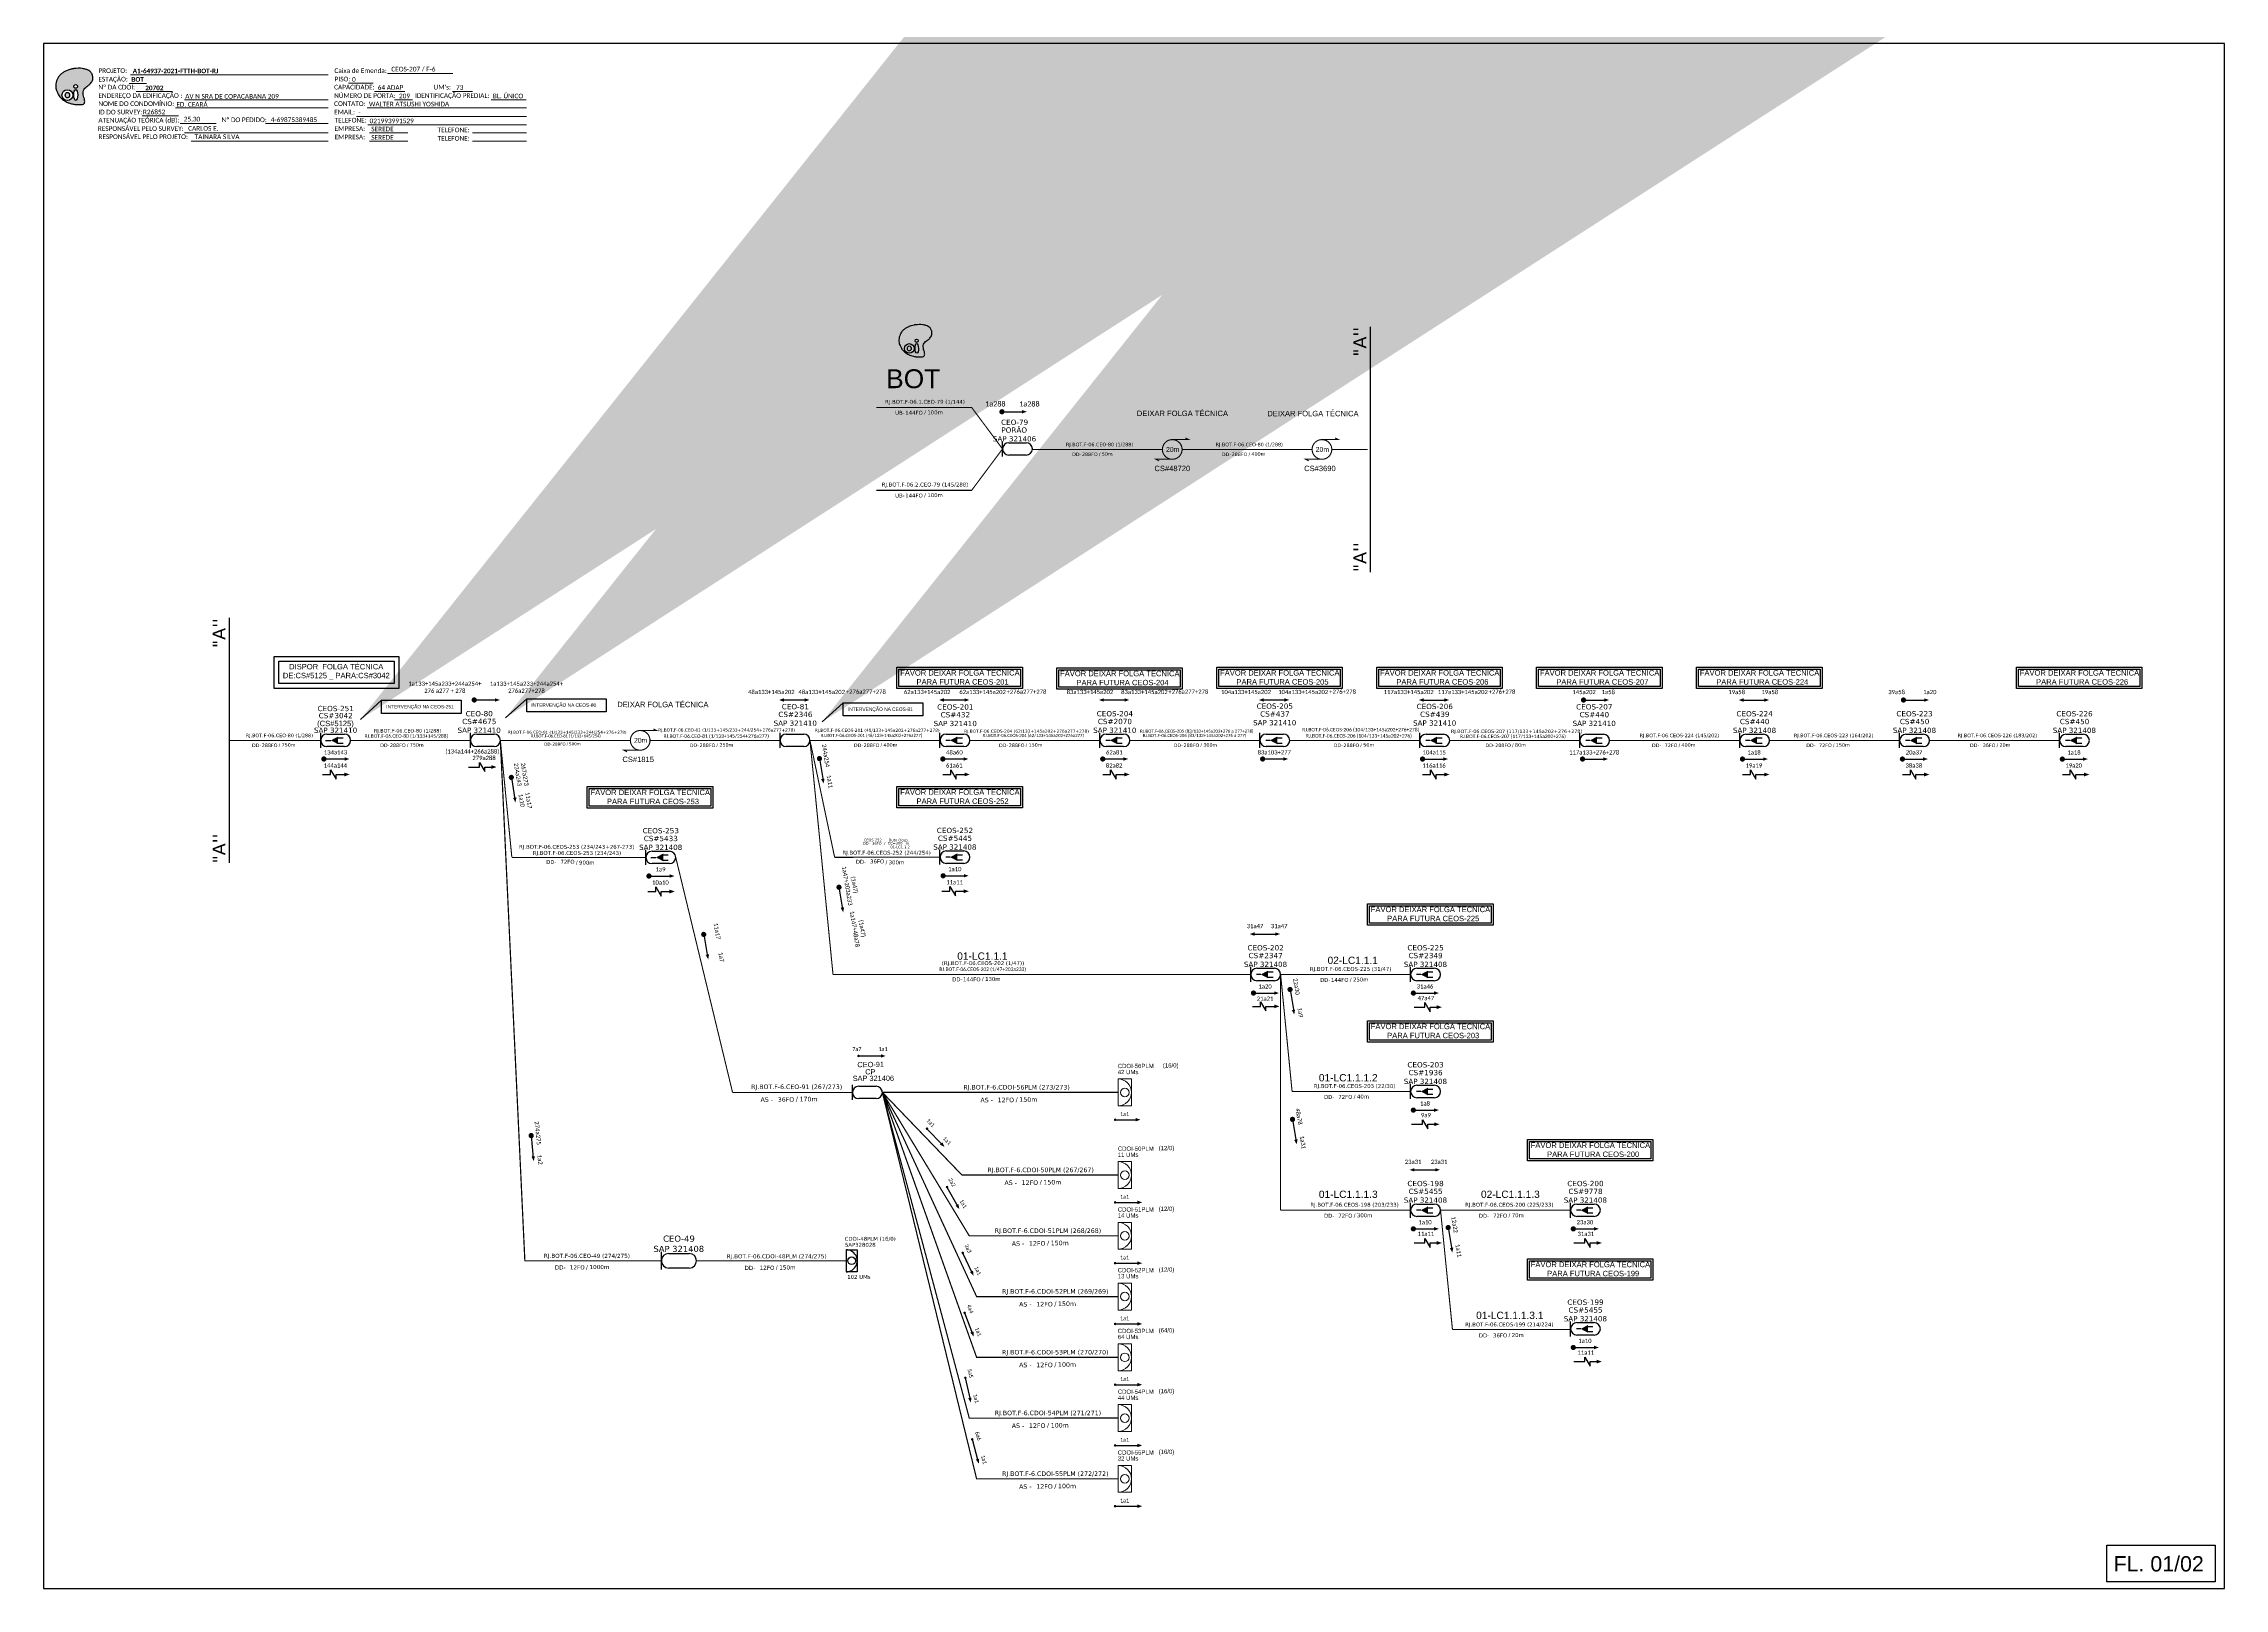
# Model space of a CAD drawing. Extents: x -95 to 749, y 705 to 1978.
# Drawn here: x -95 to 744, y 1384 to 1978 of the extents above; entities that cross this region are included whole.
import ezdxf
from ezdxf.enums import TextEntityAlignment as Align

# ---------------------------------------------------------------- set-up
doc = ezdxf.new("R2010")
doc.units = 0
doc.linetypes.add('ARILSUPP', pattern=[2.98, 1.42, -0.71, 0.14, -0.71])
for name, color, linetype in [('10.4-Postes', 1, 'Continuous'), ('20.4-CEO', 1, 'Continuous'), ('20.4-CEOS', 1, 'Continuous'), ('20.5-CABO AÉREO', 1, 'Continuous'), ('20.5-CABO EM DUTO', 1, 'Continuous'), ('CAP a instalar', 1, 'Continuous'), ('CDOI', 1, 'Continuous'), ('CEO', 1, 'Continuous'), ('label_cabos', 7, 'Continuous'), ('LC1', 3, 'Continuous'), ('SETA', 7, 'Continuous')]:
    doc.layers.add(name, color=color, linetype=linetype)
for name, color, linetype, lineweight in [("20.0-LEGENDA DOS CDO'S", 1, 'Continuous', 0), ('20.1-CDO_INTERIOR', 1, 'Continuous', 0), ('40.1-ETIQUETAS', 1, 'Continuous', 20)]:
    doc.layers.add(name, color=color, linetype=linetype, lineweight=lineweight)
doc.styles.add('ARIAL', font='arial.ttf')
doc.styles.add('ROMANS', font='romans')
doc.styles.add('siredit', font='verdana.ttf')
doc.styles.get("Standard").update_dxf_attribs({"font": 'arial.ttf'})
doc.styles.add('WMF-Calibri0', font='calibri.ttf')
doc.styles.add('WMF-Calibri1', font='calibrib.ttf')
doc.linetypes.add('FENCELINE1', pattern='A,0.25,-0.1,[133,ltypeshp.shx,S=0.1,R=0,X=-0.1,Y=0],-0.1,1', length=1.45)
doc.dimstyles.new('CL', dxfattribs={"dimtxt": 1, "dimasz": 2, "dimexe": 0.18, "dimexo": 0.0625, "dimgap": 0.09, "dimtad": 0, "dimdec": 0, "dimrnd": 1, "dimzin": 0, "dimdsep": 46, "dimtxsty": 'siredit', "dimblk": 'NONE', "dimcen": 0, "dimse1": 1, "dimse2": 1, "dimsd1": 1, "dimsd2": 1, "dimclrt": 7, "dimadec": 0, "dimazin": 0, "dimtfac": 1, "dimtdec": 0, "dimtofl": 0, "dimtmove": 0, "dimatfit": 3, "dimfxl": 0, "dimtolj": 1, "dimtzin": 0, "dimarcsym": 0})

# ---------------------------------------------------------------- blocks, each defined once
blk = doc.blocks.new('OI')
h = blk.add_hatch(color=40)
edge = h.paths.add_edge_path()
edge.add_spline(control_points=[(4.35, -0.67), (3.92, -0.99), (3.26, -1.5), (2.81, -2.59), (2.9, -3.5), (3.06, -4.27), (3.31, -4.85), (3.37, -5.39), (3.4, -5.88), (3.2, -6.4), (2.54, -6.61), (1.65, -6.63), (0.55, -6.67), (-0.56, -6.42), (-1.61, -6.14), (-2.77, -5.61), (-3.92, -4.77), (-4.89, -3.7), (-5.34, -2.65), (-5.6, -1.94), (-5.85, -0.96), (-5.71, 0.47), (-5.1, 2.02), (-4.14, 3.02), (-3.3, 3.61), (-2.37, 4.16), (-1.36, 4.44), (-0.56, 4.7), (0.79, 4.85), (2.24, 4.97), (3.79, 4.57), (4.67, 4.21), (5.44, 3.65), (5.76, 2.99), (6.03, 2.21), (6.01, 1.46), (5.72, 0.64), (5.31, 0.08), (4.88, -0.38), (4.51, -0.55), (4.35, -0.67)], knot_values=[0, 0, 0, 0, 1.60434, 2.417191, 3.427595, 4.282808, 4.776746, 5.304182, 5.888771, 6.258406, 6.858137, 7.79129, 8.986195, 10.124242, 11.187857, 12.242908, 13.953784, 15.414161, 16.515391, 17.349188, 17.675853, 19.552021, 21.515531, 22.568638, 23.63245, 24.621084, 25.782718, 26.745347, 27.142653, 29.870543, 31.004649, 31.921532, 32.709589, 33.801391, 34.042471, 35.192333, 35.971461, 36.628871, 37.254359, 37.836911, 37.836911, 37.836911, 37.836911], degree=3, periodic=0)
h.paths.add_polyline_path([(1.13, -0.87, -1), (-0.04, -0.87, -1)], flags=16)
edge = h.paths.add_edge_path(flags=16)
edge.add_ellipse((0.56, -3.59), major_axis=(-0.02, 1.71), ratio=0.361305, start_angle=0, end_angle=360)
h.paths.add_polyline_path([(-0.36, -3.62, -1), (-3.8, -3.62, -1)], flags=16)
edge = h.paths.add_edge_path(flags=0)
edge.add_ellipse((-2.08, -3.62), major_axis=(0, 0.885), ratio=0.758294, start_angle=0, end_angle=360)
at = {"color": 40}
for centre, radius in [((-2.08, -3.62), 1.72), ((0.54, -0.87), 0.587)]:
    blk.add_circle(centre, radius, dxfattribs=at)
blk.add_ellipse((-2.08, -3.62), major_axis=(0, 0.885), ratio=0.758294, start_param=-3.141592653589792, end_param=3.141592653589792, dxfattribs=at)
blk.add_ellipse((0.56, -3.59), major_axis=(-0.02, 1.71), ratio=0.361305, dxfattribs=at)
at = {"color": 40, "start_tangent": (-0.800898, -0.598801), "end_tangent": (-0.800898, -0.598801)}
blk.add_spline([(4.35, -0.67), (3.2, -1.78), (2.9, -2.54), (2.92, -3.55), (3.12, -4.38), (3.28, -4.85), (3.37, -5.37), (3.35, -5.95), (3.2, -6.29), (2.66, -6.55), (1.73, -6.63), (0.54, -6.62), (-0.58, -6.41), (-1.6, -6.11), (-2.56, -5.67), (-3.95, -4.67), (-4.89, -3.56), (-5.37, -2.56), (-5.64, -1.78), (-5.72, -1.46), (-5.63, 0.42), (-4.84, 2.22), (-4.13, 2.99), (-3.27, 3.62), (-2.4, 4.09), (-1.3, 4.47), (-0.37, 4.72), (0.02, 4.77), (2.75, 4.8), (3.85, 4.53), (4.69, 4.16), (5.31, 3.68), (5.85, 2.73), (5.93, 2.5), (5.94, 1.35), (5.67, 0.62), (5.29, 0.08), (4.84, -0.36), (4.35, -0.67)], degree=3, dxfattribs=at)
blk = doc.blocks.new('ETIQUETA_RS5F')
at = {"layer": '40.1-ETIQUETAS', "color": 0, "style": 'siredit'}
blk.add_text('/', height=1.5, dxfattribs=at).set_placement((1.58, -1.95), align=Align.MIDDLE_RIGHT)
for tag, p in [('ETIQUETA_R_SECUNDARIA', (1.21, 2.1)), ('ETIQUETA_R_PRIMARIA', (1.21, 4.1)), ('F_ATIVAS/F_MORTAS', (1.14, -4.24))]:
    blk.add_attdef(tag, text='', height=1.5, dxfattribs=at).set_placement(p, align=Align.MIDDLE_CENTER)
for tag, p in [('TIPO_CABO', (-6.58, -2.12)), ('CAP_CABO', (0.4, -2.09))]:
    blk.add_attdef(tag, text='', height=1.5, dxfattribs=at).set_placement(p, align=Align.MIDDLE_RIGHT)
for tag, p in [('FUSÃO_1', (0.85, -8.39)), ('FUSÃO_2', (0.85, -10.6)), ('FUSÃO_3', (0.85, -12.93)), ('FUSÃO_4', (0.85, -15.14)), ('FUSÃO_5', (0.85, -17.16))]:
    blk.add_attdef(tag, text='', height=1.5, dxfattribs=at).set_placement(p, align=Align.CENTER)
blk.add_attdef('METROS', text='', height=1.5, dxfattribs=at).set_placement((2.14, -1.95), align=Align.MIDDLE_LEFT)
blk = doc.blocks.new('Inst CB DT OCUP CFOA-SM-DD-S-36')
at = {"layer": 'label_cabos', "color": 0, "style": 'siredit'}
for tag, flags, p in [('ID_ATIVIDADE', 3, (1.31, 2.67)), ('FATOR', 1, (11.56, 2.55))]:
    blk.add_attdef(tag, text='', height=1, rotation=359.69001, dxfattribs=dict(at, flags=flags)).set_placement(p, align=Align.MIDDLE_CENTER)
for tag, p in [('TIPO_CABO', (1.11, 0)), ('DESTINO_CABO', (3.13, 1.26)), ('CABO', (4.69, -0.05)), ('/', (7.71, -0.05)), ('LANCE', (10.41, 0.02)), ('TIPO_CABO', (13.11, 1.24)), ('UND', (16.46, 0)), ('FID', (13.65, -1.41))]:
    blk.add_attdef(tag, text='', height=1, rotation=359.69001, dxfattribs=at).set_placement(p, align=Align.MIDDLE_CENTER)
blk.add_attdef('QTDE', (11.93, -0.45), '', height=1, rotation=359.69001, dxfattribs=at)
blk = doc.blocks.new('_None')
blk = doc.blocks.new('CDOI_INT')
at = {"layer": '20.1-CDO_INTERIOR', "color": 0, "lineweight": 18}
blk.add_lwpolyline([(4.25, -4.25), (4.25, 4.25), (0, 4.25), (0, -4.25)], close=True, dxfattribs=at)
blk.add_circle((2.12, 0), 1.36, dxfattribs=at)
blk.add_arc((0, 0), 4.25, 270, 90, dxfattribs=at)
at = {"layer": "20.0-LEGENDA DOS CDO'S", "color": 0, "style": 'ARIAL'}
for tag, p in [('SAP', (-0.08, 6.23)), ('CDO_N', (-0.08, 10.38)), ('SURVEY', (-0.08, 8.2)), ('SPLITER_1', (21.18, 10.38)), ('SPLITER_2', (21.19, 8.68)), ('1:XX', (5.94, -2.22)), ('UMS', (5.94, -4.24))]:
    blk.add_attdef(tag, p, '', height=1.36, dxfattribs=at)
blk.add_attdef('FIBRAS_UTILIZADAS', text='', height=1.36, dxfattribs=at).set_placement((15.34, 10.38), align=Align.CENTER)
blk = doc.blocks.new('CARIMBO')
at = {"color": 7, "lineweight": 0}
for points in [[(134.48, -16.3), (159.61, -16.3)], [(35.15, -20.06), (41.7, -20.06)], [(35.66, -16.79), (111.64, -16.79)], [(37.81, -23.14), (51.75, -23.14)], [(119.43, -20.02), (128.92, -20.02)], [(129.48, -23.14), (141.1, -23.14)], [(159.42, -23.14), (167.09, -23.14)], [(40.13, -32.55), (54.07, -32.55)], [(52.97, -29.48), (111.64, -29.48)], [(56.38, -26.37), (111.64, -26.37)], [(122.56, -32.72), (187.83, -32.72)], [(126.6, -29.48), (187.83, -29.48)], [(137.07, -26.37), (144.01, -26.37)], [(174.24, -26.37), (187.8, -26.37)], [(54.67, -35.52), (68.61, -35.52)], [(56.38, -39.07), (111.64, -39.07)], [(126.84, -35.96), (187.83, -35.96)], [(127.45, -39.07), (142.25, -39.07)], [(167.06, -39.07), (187.83, -39.07)], [(58.87, -42.31), (111.64, -42.31)], [(127.45, -42.31), (142.25, -42.31)], [(167.06, -42.31), (187.83, -42.31)]]:
    blk.add_lwpolyline(points, dxfattribs=at)
at = {"color": 7, "xscale": 1.213923925163967, "yscale": 1.213923925163967, "zscale": 1.213923925163967, "rotation": 0.1532896023949059}
blk.add_blockref('OI', (13.86, -20.16), dxfattribs=at)
at = {"color": 7, "lineweight": 0, "style": 'WMF-Calibri0'}
for s, height, p in [('PROJETO:', 1.793, (23.26, -16.04)), ('Caixa de Emenda:', 1.7927, (114.02, -16.04)), ('ESTAÇÃO:', 1.793, (23.26, -19.32)), ('ENDEREÇO DA EDIFICAÇÃO :', 1.7927, (23.26, -25.63)), ('Nº DA CDOI:', 1.7927, (23.26, -22.39)), ('CAPACIDADE:', 1.7927, (113.91, -22.39)), ('NÚMERO DE PORTA:', 1.7927, (113.91, -25.63)), ('PISO:', 1.793, (114.09, -19.28)), ('IDENTIFICAÇÃO PREDIAL:', 1.7927, (144.99, -25.63)), ("UM's:", 1.793, (152.15, -22.39)), ('ATENUAÇÃO TEÓRICA (dB):', 1.7927, (23.26, -35.09)), ('NOME DO CONDOMÍNIO:', 1.7927, (23.26, -28.74)), ('ID DO SURVEY:', 1.7927, (23.26, -31.97)), ('CONTATO:', 1.793, (113.91, -28.74)), ('EMAIL:', 1.793, (113.91, -31.97)), ('TELEFONE:', 1.793, (114.09, -35.09)), ('RESPONSÁVEL PELO SURVEY:', 1.7927, (23.02, -38.32)), ('RESPONSÁVEL PELO PROJETO:', 1.7927, (23.26, -41.44)), ('EMPRESA:', 1.793, (114.09, -38.32)), ('EMPRESA:', 1.793, (114.09, -41.56)), ('TELEFONE:', 1.793, (153.7, -38.83)), ('TELEFONE:', 1.793, (153.7, -42.06))]:
    blk.add_text(s, height=height, dxfattribs=at).set_placement(p)
at = {"color": 7, "lineweight": 0, "flags": 8}
for tag, p, style in [('PROJ', (36.46, -16.13), 'WMF-Calibri1'), ('CEOS-XX', (135.87, -15.46), 'WMF-Calibri0'), ('EST', (35.94, -19.41), 'WMF-Calibri1'), ('LOGRADOURO', (56.65, -25.91), 'WMF-Calibri0'), ('PISO_PTR', (120.78, -19.42), 'WMF-Calibri0'), ('CAPAC.', (130.66, -22.52), 'WMF-Calibri0'), ('N°', (138.85, -25.77), 'WMF-Calibri0'), ("UC'S", (160.78, -22.54), 'WMF-Calibri0'), ('N°PREDIO', (174.94, -25.77), 'WMF-Calibri0'), ('_ID_', (40.39, -31.94), 'WMF-Calibri0'), ('NOME_DO_COND.', (53.23, -29.02), 'WMF-Calibri0'), ('O_POTEN', (56.06, -34.68), 'WMF-Calibri0'), ('EMAIL', (123.26, -32.12), 'WMF-Calibri0'), ('NOME_DO_CONTATO', (127.3, -28.89), 'WMF-Calibri0'), ('RES_SURVEY', (57.78, -38.23), 'WMF-Calibri0'), ('RES_PROJ', (60.27, -41.47), 'WMF-Calibri0'), ('TELEFONE', (127.55, -35.36), 'WMF-Calibri0'), ('EMP_RESP_SURVEY', (128.16, -38.47), 'WMF-Calibri0'), ('EMP_RESP_PROJ', (128.16, -41.71), 'WMF-Calibri0'), ('CONT_RESP_SURVEY', (167.76, -38.47), 'WMF-Calibri0'), ('CONT_RESP_PROJ', (167.76, -41.71), 'WMF-Calibri0')]:
    blk.add_attdef(tag, p, '', height=1.79, dxfattribs=dict(at, style=style))
at = {"color": 7, "lineweight": 0, "style": 'WMF-Calibri1', "flags": 8}
blk.add_attdef("N° CDO'S", text='', height=1.79, dxfattribs=at).set_placement((44.78, -22.68), align=Align.CENTER)
blk = doc.blocks.new('*U73')
at = {"color": 3}
blk.add_lwpolyline([(0.0000405, 0.000041), (0.0001936, 0.000041), (0.0001936, 0.0000158), (0.0000405, 0.0000158)], close=True, dxfattribs=at)
at = {"color": 3, "style": 'ARIAL'}
blk.add_attdef('SERVIÇO_EM_EMENDA_EXIST', text='', height=0.00000666, dxfattribs=at).set_placement((0.0001321, 0.0000254), align=Align.RIGHT)
blk.add_attdef('FID', (0.0001344, 0.0000254), '', height=0.00000666, dxfattribs=at)
at = {"layer": '10.4-Postes', "lineweight": 0, "style": 'ROMANS'}
for tag, p, flags in [('ID_ATIVIDADE', (-0.0000068, -0.0000086), 3), ('QTDE', (-0.000006, -0.000014), 3), ('FATOR', (-0.0000019, -0.0000113), 1)]:
    blk.add_attdef(tag, p, '', height=0.00000209, dxfattribs=dict(at, flags=flags))
at = {"color": 3}
blk.add_leader([(-0.0000002, 0.0000042), (0.0000405, 0.000041)], dimstyle='CL', override={"dimgap": 0.09, "dimtad": 0}, dxfattribs=at)

msp = doc.modelspace()

# ---------------------------------------------------------------- hatches: boundary and pattern name
for points in [[(219.11, 1588.25, 1), (218.11, 1588.25, 1)], [(245.38, 1560.03, 1), (244.52, 1560.54, 1)], [(317.77, 1563.73, 1), (316.77, 1563.73, 1)], [(253.01, 1537.49, 1), (252.31, 1538.2, 1)], [(317.77, 1531.94, 1), (316.77, 1531.94, 1)], [(259.02, 1512.15, 1), (258.37, 1512.91, 1)], [(317.77, 1508.58, 1), (316.77, 1508.58, 1)], [(259.72, 1489.07, 1), (259.13, 1489.88, 1)], [(317.77, 1485.21, 1), (316.77, 1485.21, 1)], [(260.03, 1464.1, 1), (259.35, 1464.83, 1)], [(317.78, 1461.85, 1), (316.78, 1461.85, 1)], [(262.59, 1440.39, 1), (262.09, 1441.26, 1)], [(317.77, 1438.49, 1), (316.77, 1438.49, 1)], [(317.77, 1415.12, 1), (316.77, 1415.12, 1)]]:
    msp.add_hatch(color=256).paths.add_polyline_path(points)

# ---------------------------------------------------------------- linework, layer by layer
at = {"color": 7}
for p, q in [((14.22, 1712), (20.93, 1712)), ((20.93, 1707.21), (14.22, 1707.21))]:
    msp.add_line(p, q, dxfattribs=at)
msp.add_lwpolyline([(-94.74, 1383.52), (743.82, 1383.52), (743.82, 1977.52), (-94.74, 1977.52), (-94.74, 1383.52)])
at = {"color": 7, "lineweight": 0}
msp.add_lwpolyline([(-9.44, 1946.76), (14.71, 1946.76)], dxfattribs=at)
at = {"color": 2}
for points in [[(415.33, 1868.6), (415.33, 1774.34)], [(-23.44, 1756.73), (-23.44, 1662.47)]]:
    msp.add_lwpolyline(points, dxfattribs=at)
at = {"color": 0, "const_width": 1}
for points in [[(273.26, 1835.96, 1), (274.26, 1835.97, 1)], [(70.36, 1725.13, 1), (71.36, 1725.14, 1)], [(619.92, 1725.11, 1), (620.92, 1725.11, 1)], [(203.5, 1703.09, 1), (203.66, 1702.11, 1)], [(558.01, 1702.41, 1), (559.01, 1702.42, 1)], [(619.51, 1702.41, 1), (620.51, 1702.42, 1)], [(681.01, 1702.41, 1), (682.01, 1702.42, 1)], [(85.02, 1695.86, 1), (85.19, 1694.88, 1)], [(211.01, 1653.61, 1), (211.18, 1652.63, 1)], [(159, 1635.48, 1), (159.18, 1634.5, 1)], [(384.46, 1614.31, 1), (384.62, 1613.33, 1)], [(431.47, 1612.43, 1), (432.47, 1612.43, 1)], [(431.47, 1567.42, 1), (432.47, 1567.43, 1)], [(385.41, 1564.36, 1), (385.57, 1563.38, 1)], [(431.47, 1521.76, 1), (432.47, 1521.77, 1)], [(445.27, 1522.76, 1), (445.44, 1521.77, 1)], [(492.97, 1521.76, 1), (493.97, 1521.77, 1)], [(492.97, 1476.14, 1), (493.97, 1476.15, 1)]]:
    msp.add_lwpolyline(points, format="xyb", close=True, dxfattribs=at)
at = {"color": 7}
for points, const_width in [([(339.25, 1825.25, 1.000012), (339.25, 1817.69, 0.999978)], 0.42), ([(396.81, 1825.25, 1.000012), (396.81, 1817.69, 0.999978)], 0.42), ([(496.92, 1725.11, 1), (497.92, 1725.11, 1)], 1), ([(12.52, 1702.44, 1), (13.52, 1702.44, 1)], 1), ([(250.51, 1702.44, 1), (251.51, 1702.44, 1)], 1), ([(312.01, 1702.44, 1), (313.01, 1702.44, 1)], 1), ([(373.51, 1702.44, 1), (374.51, 1702.44, 1)], 1), ([(435.01, 1702.42, 1), (436.01, 1702.43, 1)], 1), ([(496.51, 1702.41, 1), (497.51, 1702.42, 1)], 1), ([(137.53, 1657.43, 1), (138.53, 1657.44, 1)], 1), ([(250.64, 1657.53, 1), (251.64, 1657.54, 1)], 1), ([(369.97, 1612.43, 1), (370.97, 1612.43, 1)], 1), ([(92.69, 1558.13, 1), (92.79, 1557.12, 1)], 1.02)]:
    msp.add_lwpolyline(points, format="xyb", close=True, dxfattribs=dict(at, const_width=const_width))
at = {"color": 7, "const_width": 0.394}
for points in [[(339.25, 1825.25), (345.55, 1825.25), (344.29, 1825.88)], [(396.81, 1825.25), (403.11, 1825.25), (401.85, 1825.88)], [(339.25, 1817.69), (332.95, 1817.69), (334.21, 1817.06)], [(396.81, 1817.69), (390.51, 1817.69), (391.77, 1817.06)]]:
    msp.add_lwpolyline(points, dxfattribs=at)
at = {"color": 1}
for points in [[(-6.15, 1741.86), (41.88, 1741.86), (41.88, 1729.57), (-6.15, 1729.57)], [(-4.31, 1740.01), (40.04, 1740.01), (40.04, 1731.41), (-4.31, 1731.41)], [(698.58, 1400.16), (740.29, 1400.16), (740.29, 1386.04), (698.58, 1386.04)]]:
    msp.add_lwpolyline(points, close=True, dxfattribs=at)
at = {"color": 5, "ltscale": 9e-07}
for points in [[(233.36, 1737.78), (281.62, 1737.78), (281.62, 1729.57), (233.36, 1729.57)], [(234.13, 1737.01), (280.85, 1737.01), (280.85, 1730.34), (234.13, 1730.34)], [(294.86, 1737.51), (343.12, 1737.51), (343.12, 1729.3), (294.86, 1729.3)], [(295.63, 1736.74), (342.35, 1736.74), (342.35, 1730.07), (295.63, 1730.07)], [(356.38, 1737.78), (404.64, 1737.78), (404.64, 1729.57), (356.38, 1729.57)], [(357.15, 1737.01), (403.87, 1737.01), (403.87, 1730.34), (357.15, 1730.34)], [(417.86, 1737.78), (466.12, 1737.78), (466.12, 1729.57), (417.86, 1729.57)], [(418.63, 1737.01), (465.35, 1737.01), (465.35, 1730.34), (418.63, 1730.34)], [(479.36, 1737.77), (527.62, 1737.77), (527.62, 1729.55), (479.36, 1729.55)], [(480.13, 1737), (526.85, 1737), (526.85, 1730.32), (480.13, 1730.32)]]:
    msp.add_lwpolyline(points, close=True, dxfattribs=at)
at = {"color": 0, "ltscale": 9e-07}
for points in [[(540.86, 1737.77), (589.12, 1737.77), (589.12, 1729.55), (540.86, 1729.55)], [(541.63, 1737), (588.35, 1737), (588.35, 1730.32), (541.63, 1730.32)], [(663.86, 1737.77), (712.12, 1737.77), (712.12, 1729.55), (663.86, 1729.55)], [(664.63, 1737), (711.35, 1737), (711.35, 1730.32), (664.63, 1730.32)], [(414.33, 1646.8), (462.59, 1646.8), (462.59, 1638.59), (414.33, 1638.59)], [(415.1, 1646.03), (461.82, 1646.03), (461.82, 1639.36), (415.1, 1639.36)], [(414.33, 1601.8), (462.59, 1601.8), (462.59, 1593.59), (414.33, 1593.59)], [(415.1, 1601.03), (461.82, 1601.03), (461.82, 1594.36), (415.1, 1594.36)], [(475.83, 1556.14), (524.09, 1556.14), (524.09, 1547.93), (475.83, 1547.93)], [(476.6, 1555.37), (523.32, 1555.37), (523.32, 1548.7), (476.6, 1548.7)], [(475.84, 1510.28), (524.1, 1510.28), (524.1, 1502.07), (475.84, 1502.07)], [(476.61, 1509.51), (523.33, 1509.51), (523.33, 1502.84), (476.61, 1502.84)]]:
    msp.add_lwpolyline(points, close=True, dxfattribs=at)
at = {"color": 0}
for points in [[(70.86, 1725.14), (78.84, 1725.14)], [(189.92, 1725.14), (197.9, 1725.14)], [(558.92, 1725.11), (566.9, 1725.11)], [(620.42, 1725.11), (628.4, 1725.11)], [(558.51, 1702.41), (566.49, 1702.41)], [(620.01, 1702.41), (627.99, 1702.41)], [(681.51, 1702.41), (689.49, 1702.41)], [(72.84, 1699.34), (72.84, 1701.11), (74.96, 1697.58), (74.96, 1699.34)], [(561.56, 1696.46), (561.56, 1698.23), (563.68, 1694.7), (563.68, 1696.46)], [(623.06, 1696.46), (623.06, 1698.23), (625.18, 1694.7), (625.18, 1696.46)], [(684.56, 1696.46), (684.56, 1698.23), (686.68, 1694.7), (686.68, 1696.46)], [(370.47, 1612.43), (378.45, 1612.43)], [(431.97, 1612.43), (439.95, 1612.43)], [(373.14, 1607.31), (373.14, 1609.08), (375.26, 1605.55), (375.26, 1607.31)], [(436.37, 1607), (436.37, 1608.77), (438.48, 1605.23), (438.48, 1607)], [(431.97, 1567.43), (439.95, 1567.43)], [(435.44, 1561.97), (435.44, 1563.74), (437.55, 1560.2), (437.56, 1561.97)], [(432.38, 1544.46), (440.37, 1544.46)], [(431.97, 1521.77), (439.95, 1521.77)], [(436.37, 1516.33), (436.37, 1518.1), (438.48, 1514.57), (438.48, 1516.33)], [(493.47, 1521.77), (501.45, 1521.77)], [(497.87, 1516.33), (497.87, 1518.1), (499.98, 1514.57), (499.98, 1516.33)], [(493.47, 1476.14), (501.45, 1476.14)], [(497.87, 1470.71), (497.87, 1472.48), (499.98, 1468.95), (499.98, 1470.71)]]:
    msp.add_lwpolyline(points, dxfattribs=at)
at = {"color": 7}
for points in [[(251.42, 1725.14), (259.4, 1725.14)], [(312.92, 1725.14), (320.9, 1725.14)], [(374.42, 1725.14), (382.4, 1725.14)], [(435.92, 1725.12), (443.9, 1725.12)], [(497.42, 1725.11), (505.4, 1725.11)], [(11.82, 1706.72), (11.82, 1712.49)], [(13.02, 1702.44), (21, 1702.44)], [(251.01, 1702.44), (258.99, 1702.44)], [(312.51, 1702.44), (320.49, 1702.44)], [(374.01, 1702.44), (381.99, 1702.44)], [(435.51, 1702.43), (443.49, 1702.43)], [(497.01, 1702.41), (504.99, 1702.41)], [(15.61, 1696.49), (15.61, 1698.26), (17.72, 1694.72), (17.72, 1696.49)], [(254.06, 1696.49), (254.06, 1698.26), (256.18, 1694.72), (256.18, 1696.49)], [(315.56, 1696.49), (315.56, 1698.26), (317.68, 1694.72), (317.68, 1696.49)], [(438.56, 1696.48), (438.56, 1698.24), (440.68, 1694.71), (440.68, 1696.48)], [(138.03, 1657.43), (146.01, 1657.43)], [(140.61, 1651.48), (140.61, 1653.25), (142.72, 1649.72), (142.73, 1651.48)], [(251.14, 1657.54), (259.12, 1657.54)], [(253.73, 1651.58), (253.73, 1653.35), (255.84, 1649.82), (255.84, 1651.58)], [(370.88, 1635.13), (378.87, 1635.13)]]:
    msp.add_lwpolyline(points, dxfattribs=at)
at = {"color": 5, "const_width": 0.42}
msp.add_lwpolyline([(134.66, 1713.38, 1.000012), (134.66, 1705.82, 0.999978)], format="xyb", close=True, dxfattribs=at)
at = {"color": 5, "const_width": 0.394}
for points in [[(134.66, 1713.38), (140.96, 1713.38), (139.7, 1714.01)], [(134.66, 1705.82), (128.36, 1705.82), (129.62, 1705.19)]]:
    msp.add_lwpolyline(points, dxfattribs=at)
at = {"color": 3, "ltscale": 9e-07}
for points in [[(114.3, 1691.81), (162.56, 1691.81), (162.56, 1683.59), (114.3, 1683.59)], [(115.07, 1691.04), (161.79, 1691.04), (161.79, 1684.36), (115.07, 1684.36)], [(233.36, 1691.91), (281.62, 1691.91), (281.62, 1683.7), (233.36, 1683.7)], [(234.13, 1691.14), (280.85, 1691.14), (280.85, 1684.47), (234.13, 1684.47)]]:
    msp.add_lwpolyline(points, close=True, dxfattribs=at)
at = {"color": 7}
for centre, start, end in [((14.22, 1709.6), 90, 270), ((20.93, 1709.6), 270, 90)]:
    msp.add_arc(centre, 2.39, start, end, dxfattribs=at)
at = {"layer": '20.4-CEO', "color": 0}
for p, q in [((276.37, 1824.06), (283.09, 1824.06)), ((283.09, 1819.27), (276.37, 1819.27))]:
    msp.add_line(p, q, dxfattribs=at)
at = {"layer": '20.4-CEO', "color": 0, "const_width": 0.4}
for points in [[(225.48, 1837.65), (262.11, 1837.61), (273.98, 1821.67)], [(225.48, 1805.75), (262.11, 1805.74), (273.98, 1821.67)]]:
    msp.add_lwpolyline(points, dxfattribs=at)
at = {"layer": '20.4-CEO', "color": 0}
msp.add_lwpolyline([(273.98, 1818.78), (273.98, 1824.55)], dxfattribs=at)
for centre, start, end in [((276.37, 1821.67), 90, 270), ((283.09, 1821.67), 270, 90)]:
    msp.add_arc(centre, 2.39, start, end, dxfattribs=at)
at = {"layer": '20.4-CEOS', "color": 5}
for p, q in [((71.78, 1712), (78.49, 1712)), ((498.34, 1711.97), (505.05, 1711.97)), ((78.49, 1707.21), (71.78, 1707.21)), ((505.05, 1707.19), (498.34, 1707.19))]:
    msp.add_line(p, q, dxfattribs=at)
at = {"layer": '20.4-CEOS', "color": 7}
for p, q in [((190.84, 1712), (197.55, 1712)), ((252.34, 1712), (259.05, 1712)), ((313.84, 1712), (320.55, 1712)), ((375.34, 1712), (382.05, 1712)), ((436.84, 1711.98), (443.55, 1711.98)), ((197.55, 1707.21), (190.84, 1707.21)), ((259.05, 1707.21), (252.34, 1707.21)), ((320.55, 1707.21), (313.84, 1707.21)), ((382.05, 1707.21), (375.34, 1707.21)), ((443.55, 1707.2), (436.84, 1707.2)), ((218.68, 1576.62), (225.39, 1576.62)), ((225.39, 1571.83), (218.68, 1571.83)), ((145.62, 1512.3), (153.49, 1512.3)), ((153.49, 1506.69), (145.62, 1506.69))]:
    msp.add_line(p, q, dxfattribs=at)
at = {"layer": '20.4-CEOS', "color": 0}
for p, q in [((559.84, 1711.97), (566.55, 1711.97)), ((621.34, 1711.97), (628.05, 1711.97)), ((682.84, 1711.97), (689.55, 1711.97)), ((566.55, 1707.19), (559.84, 1707.19)), ((628.05, 1707.19), (621.34, 1707.19)), ((689.55, 1707.19), (682.84, 1707.19)), ((371.8, 1621.99), (378.51, 1621.99)), ((433.3, 1621.99), (440.01, 1621.99)), ((378.51, 1617.2), (371.8, 1617.2)), ((440.01, 1617.2), (433.3, 1617.2)), ((433.3, 1576.98), (440.01, 1576.98)), ((440.01, 1572.2), (433.3, 1572.2)), ((433.3, 1531.32), (440.01, 1531.32)), ((440.01, 1526.54), (433.3, 1526.54)), ((494.8, 1531.32), (501.51, 1531.32)), ((501.51, 1526.54), (494.8, 1526.54)), ((494.8, 1485.7), (501.51, 1485.7)), ((501.51, 1480.92), (494.8, 1480.92))]:
    msp.add_line(p, q, dxfattribs=at)
at = {"layer": '20.4-CEOS', "color": 8}
for p, q in [((139.22, 1666.99), (145.94, 1666.99)), ((145.94, 1662.21), (139.22, 1662.21)), ((252.34, 1667.09), (259.05, 1667.09)), ((259.05, 1662.31), (252.34, 1662.31))]:
    msp.add_line(p, q, dxfattribs=at)
at = {"layer": '20.4-CEOS', "color": 7}
for points in [[(15.72, 1709.6, 0, 2.95, 0), (18.49, 1709.6, 2.95, 2.95, 0)], [(253.84, 1709.6, 0, 2.95, 0), (256.61, 1709.6, 2.95, 2.95, 0)], [(315.34, 1709.6, 0, 2.95, 0), (318.11, 1709.6, 2.95, 2.95, 0)], [(376.84, 1709.6, 0, 2.95, 0), (379.61, 1709.6, 2.95, 2.95, 0)], [(438.34, 1709.59, 0, 2.95, 0), (441.11, 1709.59, 2.95, 2.95, 0)], [(373.3, 1619.59, 0, 2.95, 0), (376.08, 1619.59, 2.95, 2.95, 0)]]:
    msp.add_lwpolyline(points, format="xyseb", dxfattribs=at)
at = {"layer": '20.4-CEOS', "color": 5}
for points in [[(69.38, 1706.72), (69.38, 1712.49)], [(495.94, 1706.69), (495.94, 1712.46)], [(499.84, 1709.58), (498.23, 1709.58)], [(502.49, 1710.53), (504.53, 1710.53)], [(502.49, 1708.54), (504.53, 1708.54)]]:
    msp.add_lwpolyline(points, dxfattribs=at)
at = {"layer": '20.4-CEOS', "color": 7}
for points in [[(188.44, 1706.72), (188.44, 1712.49)], [(249.94, 1706.72), (249.94, 1712.49)], [(311.44, 1706.72), (311.44, 1712.49)], [(372.94, 1706.72), (372.94, 1712.49)], [(434.44, 1706.71), (434.44, 1712.48)], [(13.68, 1709.6), (15.72, 1709.6)], [(18.37, 1710.55), (20.41, 1710.55)], [(18.37, 1708.56), (20.41, 1708.56)], [(253.84, 1709.6), (252.23, 1709.6)], [(256.49, 1710.55), (258.53, 1710.55)], [(256.49, 1708.56), (258.53, 1708.56)], [(315.34, 1709.6), (313.73, 1709.6)], [(317.99, 1710.55), (320.03, 1710.55)], [(317.99, 1708.56), (320.03, 1708.56)], [(376.84, 1709.6), (375.23, 1709.6)], [(379.49, 1710.55), (381.53, 1710.55)], [(379.49, 1708.56), (381.53, 1708.56)], [(438.34, 1709.59), (436.73, 1709.59)], [(440.99, 1710.54), (443.03, 1710.54)], [(440.99, 1708.55), (443.03, 1708.55)], [(369.41, 1616.71), (369.41, 1622.48)], [(373.3, 1619.59), (371.69, 1619.59)], [(216.29, 1571.34), (216.29, 1577.11)], [(142.81, 1506.11), (142.81, 1512.88)]]:
    msp.add_lwpolyline(points, dxfattribs=at)
at = {"layer": '20.4-CEOS', "color": 5}
msp.add_lwpolyline([(499.84, 1709.58, 0, 2.95, 0), (502.61, 1709.58, 2.95, 2.95, 0)], format="xyseb", dxfattribs=at)
at = {"layer": '20.4-CEOS', "color": 0}
for points in [[(557.44, 1706.69), (557.44, 1712.46)], [(618.94, 1706.69), (618.94, 1712.46)], [(680.44, 1706.69), (680.44, 1712.46)], [(561.34, 1709.58), (559.73, 1709.58)], [(563.99, 1710.53), (566.03, 1710.53)], [(563.99, 1708.54), (566.03, 1708.54)], [(622.84, 1709.58), (621.23, 1709.58)], [(625.49, 1710.53), (627.53, 1710.53)], [(625.49, 1708.54), (627.53, 1708.54)], [(684.34, 1709.58), (682.73, 1709.58)], [(686.99, 1710.53), (689.03, 1710.53)], [(686.99, 1708.54), (689.03, 1708.54)], [(375.95, 1620.54), (377.99, 1620.54)], [(375.95, 1618.55), (377.99, 1618.55)], [(430.91, 1616.71), (430.91, 1622.48)], [(434.8, 1619.59), (433.19, 1619.59)], [(437.45, 1620.54), (439.49, 1620.54)], [(437.45, 1618.55), (439.49, 1618.55)], [(430.91, 1571.7), (430.91, 1577.48)], [(434.8, 1574.59), (433.19, 1574.59)], [(437.45, 1575.54), (439.49, 1575.54)], [(437.45, 1573.55), (439.49, 1573.55)], [(430.91, 1526.05), (430.91, 1531.82)], [(434.8, 1528.93), (433.19, 1528.93)], [(437.45, 1529.88), (439.49, 1529.88)], [(437.45, 1527.89), (439.49, 1527.89)], [(492.41, 1526.05), (492.41, 1531.82)], [(496.3, 1528.93), (494.69, 1528.93)], [(498.95, 1529.88), (500.99, 1529.88)], [(498.95, 1527.89), (500.99, 1527.89)], [(492.41, 1480.42), (492.41, 1486.19)], [(496.3, 1483.31), (494.69, 1483.31)], [(498.95, 1484.26), (500.99, 1484.26)], [(498.95, 1482.27), (500.99, 1482.27)]]:
    msp.add_lwpolyline(points, dxfattribs=at)
for points in [[(561.34, 1709.58, 0, 2.95, 0), (564.11, 1709.58, 2.95, 2.95, 0)], [(622.84, 1709.58, 0, 2.95, 0), (625.61, 1709.58, 2.95, 2.95, 0)], [(684.34, 1709.58, 0, 2.95, 0), (687.11, 1709.58, 2.95, 2.95, 0)], [(434.8, 1619.59, 0, 2.95, 0), (437.58, 1619.59, 2.95, 2.95, 0)], [(434.8, 1574.59, 0, 2.95, 0), (437.58, 1574.59, 2.95, 2.95, 0)], [(434.8, 1528.93, 0, 2.95, 0), (437.58, 1528.93, 2.95, 2.95, 0)], [(496.3, 1528.93, 0, 2.95, 0), (499.08, 1528.93, 2.95, 2.95, 0)], [(496.3, 1483.31, 0, 2.95, 0), (499.08, 1483.31, 2.95, 2.95, 0)]]:
    msp.add_lwpolyline(points, format="xyseb", dxfattribs=at)
at = {"layer": '20.4-CEOS', "color": 8}
for points in [[(136.83, 1661.71), (136.83, 1667.49)], [(138.69, 1664.6), (140.73, 1664.6)], [(143.37, 1665.55), (145.41, 1665.55)], [(143.37, 1663.56), (145.41, 1663.56)], [(249.94, 1661.82), (249.94, 1667.59)], [(253.84, 1664.7), (252.23, 1664.7)], [(256.49, 1665.65), (258.53, 1665.65)], [(256.49, 1663.66), (258.53, 1663.66)]]:
    msp.add_lwpolyline(points, dxfattribs=at)
for points in [[(140.73, 1664.6, 0, 2.95, 0), (143.5, 1664.6, 2.95, 2.95, 0)], [(253.84, 1664.7, 0, 2.95, 0), (256.61, 1664.7, 2.95, 2.95, 0)]]:
    msp.add_lwpolyline(points, format="xyseb", dxfattribs=at)
at = {"layer": '20.4-CEOS', "color": 5}
for centre, start, end in [((71.78, 1709.6), 90, 270), ((78.49, 1709.6), 270, 90), ((498.34, 1709.58), 90, 270), ((505.05, 1709.58), 270, 90)]:
    msp.add_arc(centre, 2.39, start, end, dxfattribs=at)
at = {"layer": '20.4-CEOS', "color": 7}
for centre, radius, start, end in [((190.84, 1709.6), 2.39, 90, 270), ((197.55, 1709.6), 2.39, 270, 90), ((252.34, 1709.6), 2.39, 90, 270), ((259.05, 1709.6), 2.39, 270, 90), ((313.84, 1709.6), 2.39, 90, 270), ((320.55, 1709.6), 2.39, 270, 90), ((375.34, 1709.6), 2.39, 90, 270), ((382.05, 1709.6), 2.39, 270, 90), ((436.84, 1709.59), 2.39, 90, 270), ((443.55, 1709.59), 2.39, 270, 90), ((371.8, 1619.59), 2.39, 90, 270), ((218.68, 1574.23), 2.39, 90, 270), ((225.39, 1574.23), 2.39, 270, 90), ((145.62, 1509.49), 2.81, 90, 270), ((153.49, 1509.49), 2.81, 270, 90)]:
    msp.add_arc(centre, radius, start, end, dxfattribs=at)
at = {"layer": '20.4-CEOS', "color": 0}
for centre, start, end in [((559.84, 1709.58), 90, 270), ((566.55, 1709.58), 270, 90), ((621.34, 1709.58), 90, 270), ((628.05, 1709.58), 270, 90), ((682.84, 1709.58), 90, 270), ((689.55, 1709.58), 270, 90), ((378.51, 1619.59), 270, 90), ((433.3, 1619.59), 90, 270), ((440.01, 1619.59), 270, 90), ((433.3, 1574.59), 90, 270), ((440.01, 1574.59), 270, 90), ((433.3, 1528.93), 90, 270), ((440.01, 1528.93), 270, 90), ((494.8, 1528.93), 90, 270), ((501.51, 1528.93), 270, 90), ((494.8, 1483.31), 90, 270), ((501.51, 1483.31), 270, 90)]:
    msp.add_arc(centre, 2.39, start, end, dxfattribs=at)
at = {"layer": '20.4-CEOS', "color": 8}
for centre, start, end in [((139.22, 1664.6), 90, 270), ((145.94, 1664.6), 270, 90), ((252.34, 1664.7), 90, 270), ((259.05, 1664.7), 270, 90)]:
    msp.add_arc(centre, 2.39, start, end, dxfattribs=at)
at = {"layer": '20.5-CABO AÉREO', "color": 7, "ltscale": 8}
for points, const_width in [([(285.47, 1821.47), (335.47, 1821.47)], 0.4), ([(343.03, 1821.47), (393.03, 1821.47)], 0.4), ([(400.59, 1821.47), (414.43, 1821.47)], 0.4), ([(-23.44, 1709.6), (11.82, 1709.6)], 0.4), ([(23.32, 1709.6), (69.38, 1709.6)], 0.4), ([(80.88, 1709.6), (90.31, 1509.49), (142.81, 1509.49)], 0.469), ([(80.88, 1709.6), (85.31, 1664.6)], 0.4), ([(199.94, 1709.6), (209.43, 1664.62)], 0.4), ([(85.31, 1664.6), (136.83, 1664.6)], 0.4), ([(209.43, 1664.62), (249.94, 1664.7)], 0.4), ([(156.29, 1509.49), (213.85, 1509.49)], 0.469)]:
    msp.add_lwpolyline(points, dxfattribs=dict(at, const_width=const_width))
at = {"layer": '20.5-CABO AÉREO', "color": 5, "ltscale": 8, "const_width": 0.4}
for points in [[(80.88, 1709.6), (130.88, 1709.6)], [(138.44, 1709.6), (188.44, 1709.6)], [(199.94, 1709.6), (249.94, 1709.6)], [(261.44, 1709.6), (311.44, 1709.6)], [(322.94, 1709.6), (372.94, 1709.6)], [(384.44, 1709.59), (434.44, 1709.59)], [(445.94, 1709.58), (495.94, 1709.58)]]:
    msp.add_lwpolyline(points, dxfattribs=at)
at = {"layer": '20.5-CABO AÉREO', "color": 0, "ltscale": 8, "const_width": 0.4}
for points in [[(199.94, 1709.6), (204.37, 1664.6)], [(507.44, 1709.58), (557.44, 1709.58)], [(568.94, 1709.58), (618.94, 1709.58)], [(630.44, 1709.58), (680.44, 1709.58)], [(204.37, 1664.6), (208.8, 1619.59)], [(208.8, 1619.59), (369.41, 1619.59)], [(380.91, 1619.59), (385.33, 1574.59)], [(380.91, 1619.59), (430.91, 1619.59)], [(380.91, 1619.59), (380.91, 1528.93)], [(385.33, 1574.59), (430.91, 1574.59)], [(380.91, 1528.93), (430.91, 1528.93)], [(442.41, 1528.93), (446.99, 1483.09)], [(442.41, 1528.93), (492.41, 1528.93)], [(446.99, 1483.09), (492.42, 1483.09)]]:
    msp.add_lwpolyline(points, dxfattribs=at)
at = {"layer": '20.5-CABO EM DUTO', "color": 7, "ltscale": 8, "const_width": 0.4}
for points in [[(148.33, 1664.6), (170.18, 1574.23)], [(170.18, 1574.23), (216.29, 1574.23)]]:
    msp.add_lwpolyline(points, dxfattribs=at)
at = {"layer": 'CAP a instalar', "color": 8, "ltscale": 7, "const_width": 0.467}
for points in [[(318.39, 1574.24), (227.79, 1574.23), (227.79, 1574.23)], [(318.39, 1519.09), (261.2, 1519.08), (227.79, 1574.23)], [(318.39, 1495.72), (264.02, 1495.72), (227.79, 1574.23)], [(318.39, 1472.36), (264.02, 1472.36), (227.79, 1574.23)], [(318.39, 1449), (261.2, 1448.99), (227.79, 1574.23)], [(318.39, 1425.63), (264.02, 1425.63), (227.79, 1574.23)]]:
    msp.add_lwpolyline(points, dxfattribs=at)
at = {"layer": 'CAP a instalar', "color": 7, "ltscale": 7, "const_width": 0.467}
msp.add_lwpolyline([(318.39, 1542.45), (258.39, 1542.45), (227.79, 1574.23)], dxfattribs=at)
at = {"layer": 'CDOI', "color": 7}
for p, q in [((213.85, 1513.74), (218.1, 1513.74)), ((218.1, 1513.74), (218.1, 1505.24)), ((218.1, 1505.24), (213.85, 1505.24))]:
    msp.add_line(p, q, dxfattribs=at)
msp.add_lwpolyline([(213.85, 1513.74), (213.85, 1505.24)], dxfattribs=at)
msp.add_circle((215.97, 1509.49), 1.47, dxfattribs=at)
msp.add_arc((213.85, 1509.49), 4.25, 270.02759, 90.02759, dxfattribs=at)
at = {"layer": 'SETA', "color": 0}
for points in [[(273.76, 1835.97), (282.46, 1835.97)], [(203.58, 1702.6), (204.98, 1694.12)], [(68.69, 1699.34), (72.84, 1699.34)], [(74.96, 1699.34), (78.15, 1699.34)], [(85.11, 1695.37), (86.51, 1686.89)], [(558.51, 1696.46), (561.56, 1696.46)], [(563.68, 1696.46), (566.87, 1696.46)], [(620.01, 1696.46), (623.06, 1696.46)], [(625.18, 1696.46), (628.37, 1696.46)], [(681.51, 1696.46), (684.56, 1696.46)], [(686.68, 1696.46), (689.87, 1696.46)], [(211.09, 1653.12), (212.5, 1644.64)], [(159.09, 1634.99), (160.6, 1626.53)], [(384.54, 1613.82), (385.94, 1605.34)], [(370.09, 1607.31), (373.14, 1607.31)], [(375.26, 1607.31), (378.45, 1607.31)], [(432.22, 1607), (436.37, 1607)], [(438.48, 1607), (441.67, 1607)], [(385.49, 1563.87), (386.89, 1555.39)], [(431.29, 1561.97), (435.44, 1561.97)], [(437.56, 1561.97), (440.75, 1561.97)], [(445.36, 1522.26), (446.76, 1513.78)], [(432.22, 1516.33), (436.37, 1516.33)], [(438.48, 1516.33), (441.67, 1516.33)], [(493.72, 1516.33), (497.87, 1516.33)], [(499.98, 1516.33), (503.17, 1516.33)], [(493.72, 1470.71), (497.87, 1470.71)], [(499.98, 1470.71), (503.17, 1470.71)]]:
    msp.add_lwpolyline(points, dxfattribs=at)
at = {"layer": 'SETA', "color": 7}
for points in [[(12.55, 1696.49), (15.61, 1696.49)], [(17.72, 1696.49), (20.91, 1696.49)], [(251.01, 1696.49), (254.06, 1696.49)], [(256.18, 1696.49), (259.37, 1696.49)], [(312.51, 1696.49), (315.56, 1696.49)], [(317.68, 1696.49), (320.87, 1696.49)], [(435.51, 1696.48), (438.56, 1696.48)], [(440.68, 1696.48), (443.87, 1696.48)], [(137.55, 1651.48), (140.61, 1651.48)], [(142.73, 1651.48), (145.92, 1651.48)], [(250.67, 1651.58), (253.73, 1651.58)], [(255.84, 1651.58), (259.03, 1651.58)], [(92.74, 1557.63), (93.56, 1548.94)]]:
    msp.add_lwpolyline(points, dxfattribs=at)
at = {"layer": 'SETA'}
for points in [[(218.61, 1588.25), (227.21, 1588.25)], [(244.89, 1560.28), (250.87, 1554.1)], [(317.27, 1563.73), (325.87, 1563.73)], [(252.61, 1537.85), (256.8, 1530.35)], [(317.27, 1531.94), (325.87, 1531.94)], [(258.64, 1512.54), (262.35, 1504.78)], [(317.27, 1508.58), (325.87, 1508.58)], [(259.37, 1489.49), (262.43, 1481.46)], [(317.27, 1485.21), (325.87, 1485.21)], [(259.63, 1464.47), (261.54, 1456.09)], [(317.28, 1461.85), (325.87, 1461.85)], [(262.29, 1440.85), (264.54, 1432.55)], [(317.27, 1438.49), (325.87, 1438.49)], [(317.27, 1415.12), (325.87, 1415.12)]]:
    msp.add_lwpolyline(points, dxfattribs=at)
at = {"layer": 'SETA', "color": 0}
for points in [[(281.5, 1836.63), (283.34, 1835.98), (281.51, 1835.3)], [(78.84, 1725.8), (80.67, 1725.15), (78.85, 1724.47)], [(189.92, 1724.47), (188.09, 1725.13), (189.92, 1725.8)], [(197.9, 1725.8), (199.73, 1725.15), (197.9, 1724.47)], [(558.92, 1724.44), (557.09, 1725.1), (558.92, 1725.78)], [(566.9, 1725.78), (568.73, 1725.12), (566.9, 1724.44)], [(628.4, 1725.78), (630.23, 1725.12), (628.4, 1724.44)], [(566.48, 1703.08), (568.32, 1702.42), (566.49, 1701.75)], [(627.98, 1703.08), (629.82, 1702.42), (627.99, 1701.75)], [(689.48, 1703.08), (691.32, 1702.42), (689.49, 1701.75)], [(77.39, 1700.09), (79.41, 1699.36), (77.39, 1698.62)], [(205.54, 1694.91), (205.18, 1692.99), (204.22, 1694.69)], [(566.87, 1697.2), (568.89, 1696.46), (566.87, 1695.73)], [(628.37, 1697.2), (630.39, 1696.46), (628.37, 1695.73)], [(689.87, 1697.2), (691.89, 1696.46), (689.87, 1695.73)], [(87.07, 1687.68), (86.71, 1685.76), (85.75, 1687.46)], [(213.05, 1645.43), (212.7, 1643.51), (211.74, 1645.21)], [(161.15, 1627.33), (160.81, 1625.4), (159.83, 1627.09)], [(378.45, 1613.1), (380.28, 1612.44), (378.45, 1611.76)], [(439.95, 1613.1), (441.78, 1612.44), (439.95, 1611.76)], [(378.45, 1608.05), (380.47, 1607.31), (378.45, 1606.58)], [(386.5, 1606.13), (386.14, 1604.21), (385.19, 1605.91)], [(440.91, 1607.74), (442.93, 1607.01), (440.91, 1606.28)], [(439.95, 1568.09), (441.78, 1567.44), (439.95, 1566.76)], [(439.99, 1562.72), (442.01, 1561.98), (439.99, 1561.25)], [(387.45, 1556.18), (387.09, 1554.26), (386.13, 1555.96)], [(432.39, 1543.8), (430.55, 1544.45), (432.38, 1545.13)], [(440.36, 1545.13), (442.2, 1544.47), (440.37, 1543.8)], [(439.95, 1522.43), (441.78, 1521.78), (439.95, 1521.1)], [(501.45, 1522.43), (503.28, 1521.78), (501.45, 1521.1)], [(440.91, 1517.08), (442.93, 1516.35), (440.91, 1515.61)], [(447.31, 1514.57), (446.96, 1512.66), (446, 1514.36)], [(502.41, 1517.08), (504.43, 1516.35), (502.41, 1515.61)], [(501.45, 1476.81), (503.28, 1476.15), (501.45, 1475.48)], [(502.41, 1471.46), (504.43, 1470.73), (502.41, 1469.99)]]:
    msp.add_solid(points, dxfattribs=at)
at = {"layer": 'SETA', "color": 8}
msp.add_solid([(251.42, 1724.47), (249.59, 1725.13), (251.42, 1725.8)], dxfattribs=at)
at = {"layer": 'SETA', "color": 7}
for points in [[(259.4, 1725.8), (261.23, 1725.15), (259.4, 1724.47)], [(312.92, 1724.47), (311.09, 1725.13), (312.92, 1725.8)], [(320.9, 1725.8), (322.73, 1725.15), (320.9, 1724.47)], [(374.42, 1724.47), (372.59, 1725.13), (374.42, 1725.8)], [(382.4, 1725.8), (384.23, 1725.15), (382.4, 1724.47)], [(435.92, 1724.46), (434.09, 1725.11), (435.92, 1725.79)], [(443.9, 1725.79), (445.73, 1725.13), (443.9, 1724.46)], [(505.4, 1725.78), (507.23, 1725.12), (505.4, 1724.44)], [(21, 1703.11), (22.83, 1702.45), (21.01, 1701.77)], [(258.98, 1703.11), (260.82, 1702.45), (258.99, 1701.77)], [(320.48, 1703.11), (322.32, 1702.45), (320.49, 1701.77)], [(381.98, 1703.11), (383.82, 1702.45), (381.99, 1701.77)], [(443.48, 1703.09), (445.32, 1702.44), (443.49, 1701.76)], [(504.98, 1703.08), (506.82, 1702.42), (504.99, 1701.75)], [(20.91, 1697.22), (22.93, 1696.49), (20.91, 1695.75)], [(259.37, 1697.22), (261.39, 1696.49), (259.37, 1695.75)], [(320.87, 1697.22), (322.89, 1696.49), (320.87, 1695.75)], [(443.87, 1697.21), (445.89, 1696.48), (443.87, 1695.74)], [(145.92, 1652.22), (147.93, 1651.48), (145.92, 1650.75)], [(146, 1658.1), (147.84, 1657.44), (146.01, 1656.77)], [(259.03, 1652.32), (261.05, 1651.58), (259.03, 1650.85)], [(259.12, 1658.2), (260.95, 1657.55), (259.13, 1656.87)], [(370.89, 1634.46), (369.05, 1635.12), (370.88, 1635.79)], [(378.86, 1635.79), (380.7, 1635.14), (378.87, 1634.46)], [(94.18, 1549.7), (93.69, 1547.79), (92.84, 1549.57)]]:
    msp.add_solid(points, dxfattribs=at)
at = {"layer": 'SETA'}
for points in [[(227.21, 1588.92), (229.04, 1588.25), (227.21, 1587.59)], [(325.18, 1564.41), (327.01, 1563.74), (325.18, 1563.08)], [(250.88, 1555.07), (251.67, 1553.29), (249.92, 1554.14)], [(257.05, 1531.28), (257.36, 1529.36), (255.89, 1530.63)], [(325.87, 1532.61), (327.7, 1531.94), (325.87, 1531.27)], [(262.66, 1505.7), (262.85, 1503.76), (261.46, 1505.12)], [(325.87, 1509.24), (327.7, 1508.58), (325.87, 1507.91)], [(325.87, 1485.88), (327.7, 1485.21), (325.87, 1484.55)], [(262.82, 1482.34), (262.85, 1480.39), (261.58, 1481.87)], [(325.87, 1462.52), (327.7, 1461.85), (325.87, 1461.18)], [(262.05, 1456.92), (261.81, 1454.98), (260.75, 1456.62)], [(325.87, 1439.15), (327.7, 1438.49), (325.87, 1437.82)], [(265.02, 1433.39), (264.85, 1431.45), (263.73, 1433.05)], [(325.87, 1415.79), (327.7, 1415.12), (325.87, 1414.46)]]:
    msp.add_solid(points, dxfattribs=at)

# ---------------------------------------------------------------- block references
ref = msp.add_blockref('CARIMBO', (-96.94, 1982.27))
ref.add_attrib('PROJ', 'A1-64937-2021-FTTH-BOT-RJ', (-60.48, 1966.13), dxfattribs={"color": 7, "lineweight": 0, "height": 1.7927, "style": 'WMF-Calibri1'})
ref.add_attrib('EST', 'BOT', (-60.99, 1962.85), dxfattribs={"color": 7, "lineweight": 0, "height": 1.793, "style": 'WMF-Calibri1'})
ref.add_attrib("N° CDO'S", '20702', dxfattribs={"color": 7, "lineweight": 0, "height": 1.793, "style": 'WMF-Calibri1'}).set_placement((-52.15, 1959.59), align=Align.CENTER)
ref.add_attrib('LOGRADOURO', 'AV N SRA DE COPACABANA 209', (-40.29, 1956.35), dxfattribs={"color": 7, "lineweight": 0, "height": 1.7927, "style": 'WMF-Calibri0'})
ref.add_attrib('NOME_DO_COND.', 'ED. CEARÁ', (-43.7, 1953.24), dxfattribs={"color": 7, "lineweight": 0, "height": 1.793, "style": 'WMF-Calibri0'})
ref.add_attrib('_ID_', 'R26852', (-56.54, 1950.33), dxfattribs={"color": 7, "lineweight": 0, "height": 1.793, "style": 'WMF-Calibri0'})
ref.add_attrib('O_POTEN', '25,30', (-40.87, 1947.59), dxfattribs={"color": 7, "lineweight": 0, "height": 1.793, "style": 'WMF-Calibri0'})
ref.add_attrib('RES_SURVEY', 'CARLOS E.', (-39.16, 1944.03), dxfattribs={"color": 7, "lineweight": 0, "height": 1.793, "style": 'WMF-Calibri0'})
ref.add_attrib('RES_PROJ', 'TAINARA SILVA', (-36.67, 1940.8), dxfattribs={"color": 7, "lineweight": 0, "height": 1.7927, "style": 'WMF-Calibri0'})
ref.add_attrib('CEOS-XX', 'CEOS-207 / F-6', (38.94, 1966.81), dxfattribs={"color": 7, "lineweight": 0, "height": 1.7927, "style": 'WMF-Calibri0'})
ref.add_attrib('CAPAC.', '64 ADAP', (33.72, 1959.75), dxfattribs={"color": 7, "lineweight": 0, "height": 1.793, "style": 'WMF-Calibri0'})
ref.add_attrib("UC'S", '73', (63.84, 1959.73), dxfattribs={"color": 7, "lineweight": 0, "height": 1.793, "style": 'WMF-Calibri0'})
ref.add_attrib('PISO_PTR', '0', (23.85, 1962.84), dxfattribs={"color": 7, "lineweight": 0, "height": 1.79, "style": 'WMF-Calibri0'})
ref.add_attrib('N°', '209', (41.91, 1956.49), dxfattribs={"color": 7, "lineweight": 0, "height": 1.793, "style": 'WMF-Calibri0'})
ref.add_attrib('N°PREDIO', 'BL. ÚNICO', (78.01, 1956.49), dxfattribs={"color": 7, "lineweight": 0, "height": 1.793, "style": 'WMF-Calibri0'})
ref.add_attrib('NOME_DO_CONTATO', 'WALTER ATSUSHI YOSHIDA', (30.36, 1953.38), dxfattribs={"color": 7, "lineweight": 0, "height": 1.7927, "style": 'WMF-Calibri0'})
ref.add_attrib('EMAIL', '-', (26.32, 1950.14), dxfattribs={"color": 7, "lineweight": 0, "height": 1.79, "style": 'WMF-Calibri0'})
ref.add_attrib('TELEFONE', '021993991529', (30.61, 1946.91), dxfattribs={"color": 7, "lineweight": 0, "height": 1.7927, "style": 'WMF-Calibri0'})
ref.add_attrib('EMP_RESP_SURVEY', 'SEREDE', (31.22, 1943.79), dxfattribs={"color": 7, "lineweight": 0, "height": 1.793, "style": 'WMF-Calibri0'})
ref.add_attrib('EMP_RESP_PROJ', 'SEREDE', (31.22, 1940.56), dxfattribs={"color": 7, "lineweight": 0, "height": 1.793, "style": 'WMF-Calibri0'})
at = {"color": 5, "xscale": 1.080298785824793, "yscale": 1.080298769640649, "zscale": 1.080298775555462, "rotation": 0.1532885625447551}
msp.add_blockref('OI', (240.38, 1864.21), dxfattribs=at)
at = {"color": 0, "lineweight": 0, "xscale": 199999.9999999376, "yscale": 199999.9999999367, "zscale": 199999.9999999376}
for p, values in [((27.1, 1716.83), {'SERVIÇO_EM_EMENDA_EXIST': 'INTERVENÇÃO NA', 'FID': 'CEOS-251'}), ((82.91, 1717.42), {'SERVIÇO_EM_EMENDA_EXIST': 'INTERVENÇÃO NA', 'FID': 'CEOS-80'}), ((204.63, 1715.85), {'SERVIÇO_EM_EMENDA_EXIST': 'INTERVENÇÃO NA', 'FID': 'CEOS-81'})]:
    msp.add_blockref('*U73', p, dxfattribs=at).add_auto_attribs(values)
at = {"color": 6, "lineweight": 0}
ref = msp.add_blockref('Inst CB DT OCUP CFOA-SM-DD-S-36', (220.96, 1670.02), dxfattribs=at)
ref.add_attrib('DESTINO_CABO', 'CEOS-252', dxfattribs={"layer": 'label_cabos', "color": 0, "height": 1, "rotation": 359.69001, "style": 'siredit'}).set_placement((224.09, 1671.29), align=Align.MIDDLE_CENTER)
ref.add_attrib('TIPO_CABO', 'Duto Ocup.', dxfattribs={"layer": 'label_cabos', "color": 0, "height": 1, "rotation": 359.69001, "style": 'siredit'}).set_placement((234.07, 1671.27), align=Align.MIDDLE_CENTER)
ref.add_attrib('/', '/', dxfattribs={"layer": 'label_cabos', "color": 0, "height": 1, "rotation": 359.69001, "style": 'siredit'}).set_placement((228.67, 1669.97), align=Align.MIDDLE_CENTER)
ref.add_attrib('FID', '01-LC1.1.2', dxfattribs={"layer": 'label_cabos', "color": 0, "height": 1, "rotation": 359.69001, "style": 'siredit'}).set_placement((234.61, 1668.61), align=Align.MIDDLE_CENTER)
ref.add_attrib('LANCE', 'CC=', dxfattribs={"layer": 'label_cabos', "color": 0, "height": 1, "rotation": 359.69001, "style": 'siredit'}).set_placement((231.37, 1670.04), align=Align.MIDDLE_CENTER)
ref.add_attrib('UND', 'm', dxfattribs={"layer": 'label_cabos', "color": 0, "height": 1, "rotation": 359.69001, "style": 'siredit'}).set_placement((237.42, 1670.02), align=Align.MIDDLE_CENTER)
ref.add_attrib('CABO', '36FO', dxfattribs={"layer": 'label_cabos', "color": 0, "height": 1, "rotation": 359.69001, "style": 'siredit'}).set_placement((225.64, 1669.97), align=Align.MIDDLE_CENTER)
ref.add_attrib('TIPO_CABO', 'DD - ', dxfattribs={"layer": 'label_cabos', "color": 0, "height": 1, "rotation": 359.69001, "style": 'siredit'}).set_placement((222.07, 1670.02), align=Align.MIDDLE_CENTER)
ref.add_attrib('QTDE', '300', (232.89, 1669.57), dxfattribs={"layer": 'label_cabos', "color": 0, "height": 1, "rotation": 359.69001, "style": 'siredit'})
at = {"layer": '40.1-ETIQUETAS', "color": 7}
ref = msp.add_blockref('ETIQUETA_RS5F', (242.97, 1837.68), dxfattribs=at)
ref.add_attrib('ETIQUETA_R_SECUNDARIA', 'RJ.BOT.F-06.1.CEO-79 (1/144)', dxfattribs={"color": 0, "height": 1.5, "style": 'siredit'}).set_placement((244.15, 1839.79), align=Align.MIDDLE_CENTER)
ref.add_attrib('TIPO_CABO', 'UB-', dxfattribs={"color": 0, "height": 1.5, "style": 'siredit'}).set_placement((236.35, 1835.57), align=Align.MIDDLE_RIGHT)
ref.add_attrib('CAP_CABO', '144FO', dxfattribs={"color": 0, "height": 1.5, "style": 'siredit'}).set_placement((243.33, 1835.59), align=Align.MIDDLE_RIGHT)
ref.add_attrib('METROS', '100m', dxfattribs={"color": 0, "height": 1.5, "style": 'siredit'}).set_placement((245.08, 1835.73), align=Align.MIDDLE_LEFT)
ref = msp.add_blockref('ETIQUETA_RS5F', (310.22, 1821.47), dxfattribs=dict(at, xscale=0.900000000000091, yscale=0.900000000000091, zscale=0.900000000000091))
ref.add_attrib('ETIQUETA_R_SECUNDARIA', 'RJ.BOT.F-06.CEO-80 (1/288)', dxfattribs={"color": 0, "height": 1.35, "style": 'siredit'}).set_placement((311.31, 1823.37), align=Align.MIDDLE_CENTER)
ref.add_attrib('TIPO_CABO', 'DD-', dxfattribs={"color": 0, "height": 1.35, "style": 'siredit'}).set_placement((304.29, 1819.57), align=Align.MIDDLE_RIGHT)
ref.add_attrib('CAP_CABO', '288FO', dxfattribs={"color": 0, "height": 1.35, "style": 'siredit'}).set_placement((310.58, 1819.59), align=Align.MIDDLE_RIGHT)
ref.add_attrib('METROS', '50m', dxfattribs={"color": 0, "height": 1.35, "style": 'siredit'}).set_placement((312.15, 1819.71), align=Align.MIDDLE_LEFT)
ref = msp.add_blockref('ETIQUETA_RS5F', (367.78, 1821.47), dxfattribs=dict(at, xscale=0.900000000000091, yscale=0.900000000000091, zscale=0.900000000000091))
ref.add_attrib('ETIQUETA_R_SECUNDARIA', 'RJ.BOT.F-06.CEO-80 (1/288)', dxfattribs={"color": 0, "height": 1.35, "style": 'siredit'}).set_placement((368.87, 1823.37), align=Align.MIDDLE_CENTER)
ref.add_attrib('TIPO_CABO', 'DD-', dxfattribs={"color": 0, "height": 1.35, "style": 'siredit'}).set_placement((361.85, 1819.57), align=Align.MIDDLE_RIGHT)
ref.add_attrib('CAP_CABO', '288FO', dxfattribs={"color": 0, "height": 1.35, "style": 'siredit'}).set_placement((368.14, 1819.59), align=Align.MIDDLE_RIGHT)
ref.add_attrib('METROS', '400m', dxfattribs={"color": 0, "height": 1.35, "style": 'siredit'}).set_placement((369.71, 1819.71), align=Align.MIDDLE_LEFT)
ref = msp.add_blockref('ETIQUETA_RS5F', (242.97, 1805.85), dxfattribs=at)
ref.add_attrib('ETIQUETA_R_SECUNDARIA', 'RJ.BOT.F-06.2.CEO-79 (145/288)', dxfattribs={"color": 0, "height": 1.5, "style": 'siredit'}).set_placement((244.15, 1807.96), align=Align.MIDDLE_CENTER)
ref.add_attrib('TIPO_CABO', 'UB-', dxfattribs={"color": 0, "height": 1.5, "style": 'siredit'}).set_placement((236.35, 1803.74), align=Align.MIDDLE_RIGHT)
ref.add_attrib('CAP_CABO', '144FO', dxfattribs={"color": 0, "height": 1.5, "style": 'siredit'}).set_placement((243.33, 1803.76), align=Align.MIDDLE_RIGHT)
ref.add_attrib('METROS', '100m', dxfattribs={"color": 0, "height": 1.5, "style": 'siredit'}).set_placement((245.08, 1803.9), align=Align.MIDDLE_LEFT)
ref = msp.add_blockref('ETIQUETA_RS5F', (-5.17, 1709.6), dxfattribs=dict(at, xscale=0.900000000000091, yscale=0.900000000000091, zscale=0.900000000000091))
ref.add_attrib('ETIQUETA_R_SECUNDARIA', 'RJ.BOT.F-06.CEO-80 (1/288)', dxfattribs={"color": 0, "height": 1.35, "style": 'siredit'}).set_placement((-4.08, 1711.5), align=Align.MIDDLE_CENTER)
ref.add_attrib('TIPO_CABO', 'DD-', dxfattribs={"color": 0, "height": 1.35, "style": 'siredit'}).set_placement((-11.1, 1707.7), align=Align.MIDDLE_RIGHT)
ref.add_attrib('CAP_CABO', '288FO', dxfattribs={"color": 0, "height": 1.35, "style": 'siredit'}).set_placement((-4.81, 1707.72), align=Align.MIDDLE_RIGHT)
ref.add_attrib('METROS', '750m', dxfattribs={"color": 0, "height": 1.35, "style": 'siredit'}).set_placement((-3.24, 1707.85), align=Align.MIDDLE_LEFT)
ref = msp.add_blockref('ETIQUETA_RS5F', (44.13, 1709.6), dxfattribs=dict(at, xscale=0.900000000000091, yscale=0.900000000000091, zscale=0.900000000000091))
ref.add_attrib('ETIQUETA_R_SECUNDARIA', 'RJ.BOT.F-06.CEO-80 (1/288)', dxfattribs={"color": 0, "height": 1.35, "style": 'siredit'}).set_placement((45.22, 1713.29), align=Align.MIDDLE_CENTER)
ref.add_attrib('TIPO_CABO', 'DD-', dxfattribs={"color": 0, "height": 1.35, "style": 'siredit'}).set_placement((38.2, 1707.7), align=Align.MIDDLE_RIGHT)
ref.add_attrib('CAP_CABO', '288FO', dxfattribs={"color": 0, "height": 1.35, "style": 'siredit'}).set_placement((44.49, 1707.72), align=Align.MIDDLE_RIGHT)
ref.add_attrib('METROS', '750m', dxfattribs={"color": 0, "height": 1.35, "style": 'siredit'}).set_placement((46.06, 1707.85), align=Align.MIDDLE_LEFT)
ref = msp.add_blockref('ETIQUETA_RS5F', (105.69, 1709.75), dxfattribs=dict(at, xscale=0.7527856546201598, yscale=0.7527856546201598, zscale=0.7527856546201598))
ref.add_attrib('ETIQUETA_R_SECUNDARIA', 'RJ.BOT.F-06.CEO-81 (1/133+145/233+244/254+276+278)', dxfattribs={"color": 1, "height": 1.1292, "style": 'siredit'}).set_placement((106.6, 1712.72), align=Align.MIDDLE_CENTER)
ref.add_attrib('TIPO_CABO', 'DD-', dxfattribs={"color": 0, "height": 1.129, "style": 'siredit'}).set_placement((100.73, 1708.16), align=Align.MIDDLE_RIGHT)
ref.add_attrib('CAP_CABO', '288FO', dxfattribs={"color": 0, "height": 1.129, "style": 'siredit'}).set_placement((105.99, 1708.17), align=Align.MIDDLE_RIGHT)
ref.add_attrib('METROS', '500m', dxfattribs={"color": 0, "height": 1.129, "style": 'siredit'}).set_placement((107.3, 1708.28), align=Align.MIDDLE_LEFT)
at = {"layer": '40.1-ETIQUETAS', "color": 0}
ref = msp.add_blockref('ETIQUETA_RS5F', (533.16, 1709.59), dxfattribs=dict(at, xscale=0.900000000000091, yscale=0.900000000000091, zscale=0.900000000000091))
ref.add_attrib('ETIQUETA_R_SECUNDARIA', 'RJ.BOT.F-06.CEOS-224 (145/202)', dxfattribs={"color": 0, "height": 1.35, "style": 'siredit'}).set_placement((534.25, 1711.49), align=Align.MIDDLE_CENTER)
ref.add_attrib('TIPO_CABO', 'DD-', dxfattribs={"color": 0, "height": 1.35, "style": 'siredit'}).set_placement((527.23, 1707.69), align=Align.MIDDLE_RIGHT)
ref.add_attrib('CAP_CABO', '72FO', dxfattribs={"color": 0, "height": 1.35, "style": 'siredit'}).set_placement((533.51, 1707.71), align=Align.MIDDLE_RIGHT)
ref.add_attrib('METROS', '400m', dxfattribs={"color": 0, "height": 1.35, "style": 'siredit'}).set_placement((535.08, 1707.83), align=Align.MIDDLE_LEFT)
ref = msp.add_blockref('ETIQUETA_RS5F', (592.49, 1709.59), dxfattribs=dict(at, xscale=0.900000000000091, yscale=0.900000000000091, zscale=0.900000000000091))
ref.add_attrib('ETIQUETA_R_SECUNDARIA', 'RJ.BOT.F-06.CEOS-223 (164/202)', dxfattribs={"color": 0, "height": 1.35, "style": 'siredit'}).set_placement((593.58, 1711.49), align=Align.MIDDLE_CENTER)
ref.add_attrib('TIPO_CABO', 'DD-', dxfattribs={"color": 0, "height": 1.35, "style": 'siredit'}).set_placement((586.56, 1707.69), align=Align.MIDDLE_RIGHT)
ref.add_attrib('CAP_CABO', '72FO', dxfattribs={"color": 0, "height": 1.35, "style": 'siredit'}).set_placement((592.85, 1707.71), align=Align.MIDDLE_RIGHT)
ref.add_attrib('METROS', '150m', dxfattribs={"color": 0, "height": 1.35, "style": 'siredit'}).set_placement((594.42, 1707.83), align=Align.MIDDLE_LEFT)
ref = msp.add_blockref('ETIQUETA_RS5F', (655.43, 1709.59), dxfattribs=dict(at, xscale=0.900000000000091, yscale=0.900000000000091, zscale=0.900000000000091))
ref.add_attrib('ETIQUETA_R_SECUNDARIA', 'RJ.BOT.F-06.CEOS-226 (183/202)', dxfattribs={"color": 0, "height": 1.35, "style": 'siredit'}).set_placement((656.52, 1711.49), align=Align.MIDDLE_CENTER)
ref.add_attrib('TIPO_CABO', 'DD-', dxfattribs={"color": 0, "height": 1.35, "style": 'siredit'}).set_placement((649.5, 1707.69), align=Align.MIDDLE_RIGHT)
ref.add_attrib('CAP_CABO', '36FO', dxfattribs={"color": 0, "height": 1.35, "style": 'siredit'}).set_placement((655.79, 1707.71), align=Align.MIDDLE_RIGHT)
ref.add_attrib('METROS', '20m', dxfattribs={"color": 0, "height": 1.35, "style": 'siredit'}).set_placement((657.36, 1707.83), align=Align.MIDDLE_LEFT)
ref = msp.add_blockref('ETIQUETA_RS5F', (109.02, 1664.56), dxfattribs=at)
ref.add_attrib('ETIQUETA_R_PRIMARIA', 'RJ.BOT.F-06.CEOS-253 (234/243+267-273)', dxfattribs={"color": 7, "height": 1.5, "style": 'siredit'}).set_placement((110.23, 1668.66), align=Align.MIDDLE_CENTER)
ref.add_attrib('ETIQUETA_R_SECUNDARIA', 'RJ.BOT.F-06.CEOS-253 (234/243)', dxfattribs={"color": 7, "height": 1.5, "style": 'siredit'}).set_placement((110.34, 1666.3), align=Align.MIDDLE_CENTER)
ref.add_attrib('TIPO_CABO', 'DD-', dxfattribs={"color": 0, "height": 1.5, "style": 'siredit'}).set_placement((102.43, 1662.83), align=Align.MIDDLE_RIGHT)
ref.add_attrib('CAP_CABO', '72FO', dxfattribs={"color": 0, "height": 1.5, "style": 'siredit'}).set_placement((109.42, 1662.94), align=Align.MIDDLE_RIGHT)
ref.add_attrib('METROS', '900m', dxfattribs={"color": 0, "height": 1.5, "style": 'siredit'}).set_placement((111.16, 1662.6), align=Align.MIDDLE_LEFT)
ref = msp.add_blockref('ETIQUETA_RS5F', (228.08, 1664.66), dxfattribs=at)
ref.add_attrib('ETIQUETA_R_SECUNDARIA', 'RJ.BOT.F-06.CEOS-252 (244/254)', dxfattribs={"color": 0, "height": 1.5, "style": 'siredit'}).set_placement((229.4, 1666.4), align=Align.MIDDLE_CENTER)
ref.add_attrib('TIPO_CABO', 'DD-', dxfattribs={"color": 0, "height": 1.5, "style": 'siredit'}).set_placement((221.49, 1662.93), align=Align.MIDDLE_RIGHT)
ref.add_attrib('CAP_CABO', '36FO', dxfattribs={"color": 0, "height": 1.5, "style": 'siredit'}).set_placement((228.48, 1663.05), align=Align.MIDDLE_RIGHT)
ref.add_attrib('METROS', '300m', dxfattribs={"color": 0, "height": 1.5, "style": 'siredit'}).set_placement((230.22, 1662.7), align=Align.MIDDLE_LEFT)
ref = msp.add_blockref('ETIQUETA_RS5F', (265.15, 1619.81), dxfattribs=at)
ref.add_attrib('ETIQUETA_R_SECUNDARIA', '(RJ.BOT.F-06.CEOS-202 (1/47))', dxfattribs={"color": 0, "height": 1.5, "style": 'siredit'}).set_placement((266.47, 1623.95), align=Align.MIDDLE_CENTER)
ref.add_attrib('TIPO_CABO', 'DD-', dxfattribs={"color": 0, "height": 1.5, "style": 'siredit'}).set_placement((258.57, 1617.69), align=Align.MIDDLE_RIGHT)
ref.add_attrib('CAP_CABO', '144FO', dxfattribs={"color": 0, "height": 1.5, "style": 'siredit'}).set_placement((265.55, 1617.71), align=Align.MIDDLE_RIGHT)
ref.add_attrib('METROS', '130m', dxfattribs={"color": 0, "height": 1.5, "style": 'siredit'}).set_placement((267.29, 1617.85), align=Align.MIDDLE_LEFT)
ref = msp.add_blockref('ETIQUETA_RS5F', (406.62, 1619.59), dxfattribs=at)
ref.add_attrib('ETIQUETA_R_SECUNDARIA', 'RJ.BOT.F-06.CEOS-225 (31/47)', dxfattribs={"color": 0, "height": 1.5, "style": 'siredit'}).set_placement((407.83, 1621.7), align=Align.MIDDLE_CENTER)
ref.add_attrib('TIPO_CABO', 'DD-', dxfattribs={"color": 0, "height": 1.5, "style": 'siredit'}).set_placement((400.03, 1617.48), align=Align.MIDDLE_RIGHT)
ref.add_attrib('CAP_CABO', '144FO', dxfattribs={"color": 0, "height": 1.5, "style": 'siredit'}).set_placement((407.02, 1617.5), align=Align.MIDDLE_RIGHT)
ref.add_attrib('METROS', '250m', dxfattribs={"color": 0, "height": 1.5, "style": 'siredit'}).set_placement((408.76, 1617.64), align=Align.MIDDLE_LEFT)
ref = msp.add_blockref('ETIQUETA_RS5F', (408.12, 1574.59), dxfattribs=at)
ref.add_attrib('ETIQUETA_R_SECUNDARIA', 'RJ.BOT.F-06.CEOS-203 (22/30)', dxfattribs={"color": 0, "height": 1.5, "style": 'siredit'}).set_placement((409.34, 1576.69), align=Align.MIDDLE_CENTER)
ref.add_attrib('TIPO_CABO', 'DD-', dxfattribs={"color": 0, "height": 1.5, "style": 'siredit'}).set_placement((401.54, 1572.48), align=Align.MIDDLE_RIGHT)
ref.add_attrib('CAP_CABO', '72FO', dxfattribs={"color": 0, "height": 1.5, "style": 'siredit'}).set_placement((408.52, 1572.5), align=Align.MIDDLE_RIGHT)
ref.add_attrib('METROS', '40m', dxfattribs={"color": 0, "height": 1.5, "style": 'siredit'}).set_placement((410.27, 1572.64), align=Align.MIDDLE_LEFT)
ref = msp.add_blockref('ETIQUETA_RS5F', (408.12, 1528.93), dxfattribs=at)
ref.add_attrib('ETIQUETA_R_SECUNDARIA', 'RJ.BOT.F-06.CEOS-198 (203/233)', dxfattribs={"color": 0, "height": 1.5, "style": 'siredit'}).set_placement((409.34, 1531.04), align=Align.MIDDLE_CENTER)
ref.add_attrib('TIPO_CABO', 'DD-', dxfattribs={"color": 0, "height": 1.5, "style": 'siredit'}).set_placement((401.54, 1526.82), align=Align.MIDDLE_RIGHT)
ref.add_attrib('CAP_CABO', '72FO', dxfattribs={"color": 0, "height": 1.5, "style": 'siredit'}).set_placement((408.52, 1526.84), align=Align.MIDDLE_RIGHT)
ref.add_attrib('METROS', '300m', dxfattribs={"color": 0, "height": 1.5, "style": 'siredit'}).set_placement((410.27, 1526.98), align=Align.MIDDLE_LEFT)
ref = msp.add_blockref('ETIQUETA_RS5F', (467.65, 1528.93), dxfattribs=at)
ref.add_attrib('ETIQUETA_R_SECUNDARIA', 'RJ.BOT.F-06.CEOS-200 (225/233)', dxfattribs={"color": 0, "height": 1.5, "style": 'siredit'}).set_placement((468.86, 1531.04), align=Align.MIDDLE_CENTER)
ref.add_attrib('TIPO_CABO', 'DD-', dxfattribs={"color": 0, "height": 1.5, "style": 'siredit'}).set_placement((461.06, 1526.82), align=Align.MIDDLE_RIGHT)
ref.add_attrib('CAP_CABO', '72FO', dxfattribs={"color": 0, "height": 1.5, "style": 'siredit'}).set_placement((468.04, 1526.84), align=Align.MIDDLE_RIGHT)
ref.add_attrib('METROS', '70m', dxfattribs={"color": 0, "height": 1.5, "style": 'siredit'}).set_placement((469.79, 1526.98), align=Align.MIDDLE_LEFT)
at = {"layer": '40.1-ETIQUETAS', "color": 7}
ref = msp.add_blockref('ETIQUETA_RS5F', (112.9, 1509.17), dxfattribs=dict(at, xscale=1.055257979856833, yscale=1.055257979856833, zscale=1.055257979856833))
ref.add_attrib('ETIQUETA_R_SECUNDARIA', 'RJ.BOT.F-06.CEO-49 (274/275)', dxfattribs={"color": 0, "height": 1.5829, "style": 'siredit'}).set_placement((114.18, 1511.39), align=Align.MIDDLE_CENTER)
ref.add_attrib('TIPO_CABO', 'DD-', dxfattribs={"color": 0, "height": 1.583, "style": 'siredit'}).set_placement((105.95, 1506.93), align=Align.MIDDLE_RIGHT)
ref.add_attrib('CAP_CABO', '12FO', dxfattribs={"color": 0, "height": 1.583, "style": 'siredit'}).set_placement((113.32, 1506.96), align=Align.MIDDLE_RIGHT)
ref.add_attrib('METROS', '1000m', dxfattribs={"color": 0, "height": 1.583, "style": 'siredit'}).set_placement((115.16, 1507.1), align=Align.MIDDLE_LEFT)
ref = msp.add_blockref('ETIQUETA_RS5F', (185.87, 1509), dxfattribs=dict(at, xscale=1.055257979856833, yscale=1.055257979856833, zscale=1.055257979856833))
ref.add_attrib('ETIQUETA_R_SECUNDARIA', 'RJ.BOT.F-06.CDOI-48PLM (274/275)', dxfattribs={"color": 0, "height": 1.5829, "style": 'siredit'}).set_placement((187.15, 1511.22), align=Align.MIDDLE_CENTER)
ref.add_attrib('TIPO_CABO', 'DD-', dxfattribs={"color": 0, "height": 1.583, "style": 'siredit'}).set_placement((178.92, 1506.76), align=Align.MIDDLE_RIGHT)
ref.add_attrib('CAP_CABO', '12FO', dxfattribs={"color": 0, "height": 1.583, "style": 'siredit'}).set_placement((186.29, 1506.79), align=Align.MIDDLE_RIGHT)
ref.add_attrib('METROS', '150m', dxfattribs={"color": 0, "height": 1.583, "style": 'siredit'}).set_placement((188.13, 1506.93), align=Align.MIDDLE_LEFT)
at = {"layer": '40.1-ETIQUETAS', "color": 0}
ref = msp.add_blockref('ETIQUETA_RS5F', (467.65, 1482.9), dxfattribs=at)
ref.add_attrib('ETIQUETA_R_SECUNDARIA', 'RJ.BOT.F-06.CEOS-199 (214/224)', dxfattribs={"color": 0, "height": 1.5, "style": 'siredit'}).set_placement((468.86, 1485), align=Align.MIDDLE_CENTER)
ref.add_attrib('TIPO_CABO', 'DD-', dxfattribs={"color": 0, "height": 1.5, "style": 'siredit'}).set_placement((461.06, 1480.78), align=Align.MIDDLE_RIGHT)
ref.add_attrib('CAP_CABO', '36FO', dxfattribs={"color": 0, "height": 1.5, "style": 'siredit'}).set_placement((468.04, 1480.8), align=Align.MIDDLE_RIGHT)
ref.add_attrib('METROS', '20m', dxfattribs={"color": 0, "height": 1.5, "style": 'siredit'}).set_placement((469.79, 1480.94), align=Align.MIDDLE_LEFT)
at = {"layer": 'CAP a instalar', "color": 8, "ltscale": 7}
ref = msp.add_blockref('CDOI_INT', (318.39, 1574.24), dxfattribs=dict(at, xscale=1.21541625498503, yscale=1.21541625498503, zscale=1.21541625498503))
ref.add_attrib('CDO_N', 'CDOI-56PLM', (318.29, 1583.57), dxfattribs={"layer": "20.0-LEGENDA DOS CDO'S", "color": 0, "height": 1.653, "style": 'ARIAL'})
ref.add_attrib('FIBRAS_UTILIZADAS', '(16/0)', dxfattribs={"layer": "20.0-LEGENDA DOS CDO'S", "color": 0, "height": 1.653, "style": 'ARIAL'}).set_placement((338.65, 1583.81), align=Align.CENTER)
ref.add_attrib('SURVEY', '42 UMs', (318.29, 1581.25), dxfattribs={"layer": "20.0-LEGENDA DOS CDO'S", "color": 0, "height": 1.653, "style": 'ARIAL'})
at = {"layer": 'CAP a instalar', "color": 7, "linetype": 'FENCELINE1', "ltscale": 7}
ref = msp.add_blockref('ETIQUETA_RS5F', (193.44, 1573.95), dxfattribs=dict(at, xscale=1.166399984998861, yscale=1.166399984998861, zscale=1.166399984998861))
ref.add_attrib('ETIQUETA_R_SECUNDARIA', 'RJ.BOT.F-6.CEO-91 (267/273)', dxfattribs={"layer": '40.1-ETIQUETAS', "color": 0, "height": 1.7496, "style": 'siredit'}).set_placement((194.82, 1576.4), align=Align.MIDDLE_CENTER)
ref.add_attrib('TIPO_CABO', 'AS -', dxfattribs={"layer": '40.1-ETIQUETAS', "color": 0, "height": 1.75, "style": 'siredit'}).set_placement((185.73, 1571.48), align=Align.MIDDLE_RIGHT)
ref.add_attrib('CAP_CABO', '36FO', dxfattribs={"layer": '40.1-ETIQUETAS', "color": 0, "height": 1.75, "style": 'siredit'}).set_placement((193.87, 1571.51), align=Align.MIDDLE_RIGHT)
ref.add_attrib('METROS', '170m', dxfattribs={"layer": '40.1-ETIQUETAS', "color": 0, "height": 1.75, "style": 'siredit'}).set_placement((195.91, 1571.67), align=Align.MIDDLE_LEFT)
at = {"layer": 'CAP a instalar', "color": 8, "ltscale": 7}
ref = msp.add_blockref('ETIQUETA_RS5F', (277.99, 1573.77), dxfattribs=dict(at, xscale=1.166399955749512, yscale=1.166399955749512, zscale=1.166399984999999))
ref.add_attrib('ETIQUETA_R_SECUNDARIA', 'RJ.BOT.F-6.CDOI-56PLM (273/273)', dxfattribs={"layer": '40.1-ETIQUETAS', "color": 0, "height": 1.7496, "style": 'siredit'}).set_placement((279.37, 1576.22), align=Align.MIDDLE_CENTER)
ref.add_attrib('TIPO_CABO', 'AS -', dxfattribs={"layer": '40.1-ETIQUETAS', "color": 0, "height": 1.75, "style": 'siredit'}).set_placement((270.28, 1571.3), align=Align.MIDDLE_RIGHT)
ref.add_attrib('CAP_CABO', '12FO', dxfattribs={"layer": '40.1-ETIQUETAS', "color": 0, "height": 1.75, "style": 'siredit'}).set_placement((278.42, 1571.33), align=Align.MIDDLE_RIGHT)
ref.add_attrib('METROS', '150m', dxfattribs={"layer": '40.1-ETIQUETAS', "color": 0, "height": 1.75, "style": 'siredit'}).set_placement((280.46, 1571.49), align=Align.MIDDLE_LEFT)
at = {"layer": 'CAP a instalar', "color": 7, "ltscale": 7}
ref = msp.add_blockref('CDOI_INT', (318.39, 1542.45), dxfattribs=dict(at, xscale=1.21541625498503, yscale=1.21541625498503, zscale=1.21541625498503))
ref.add_attrib('CDO_N', 'CDOI-50PLM', (318.29, 1551.78), dxfattribs={"layer": "20.0-LEGENDA DOS CDO'S", "color": 0, "height": 1.653, "style": 'ARIAL'})
ref.add_attrib('FIBRAS_UTILIZADAS', '(12/0)', dxfattribs={"layer": "20.0-LEGENDA DOS CDO'S", "color": 0, "height": 1.653, "style": 'ARIAL'}).set_placement((337.03, 1552.02), align=Align.CENTER)
ref.add_attrib('SURVEY', '11 UMs', (318.29, 1549.46), dxfattribs={"layer": "20.0-LEGENDA DOS CDO'S", "color": 0, "height": 1.653, "style": 'ARIAL'})
ref = msp.add_blockref('ETIQUETA_RS5F', (287.24, 1541.98), dxfattribs=dict(at, xscale=1.166399955749512, yscale=1.166399955749512, zscale=1.166399984999999))
ref.add_attrib('ETIQUETA_R_SECUNDARIA', 'RJ.BOT.F-6.CDOI-50PLM (267/267)', dxfattribs={"layer": '40.1-ETIQUETAS', "color": 0, "height": 1.7496, "style": 'siredit'}).set_placement((288.62, 1544.43), align=Align.MIDDLE_CENTER)
ref.add_attrib('TIPO_CABO', 'AS -', dxfattribs={"layer": '40.1-ETIQUETAS', "color": 0, "height": 1.75, "style": 'siredit'}).set_placement((279.52, 1539.51), align=Align.MIDDLE_RIGHT)
ref.add_attrib('CAP_CABO', '12FO', dxfattribs={"layer": '40.1-ETIQUETAS', "color": 0, "height": 1.75, "style": 'siredit'}).set_placement((287.67, 1539.54), align=Align.MIDDLE_RIGHT)
ref.add_attrib('METROS', '150m', dxfattribs={"layer": '40.1-ETIQUETAS', "color": 0, "height": 1.75, "style": 'siredit'}).set_placement((289.7, 1539.7), align=Align.MIDDLE_LEFT)
at = {"layer": 'CAP a instalar', "color": 8, "ltscale": 7}
ref = msp.add_blockref('CDOI_INT', (318.39, 1519.09), dxfattribs=dict(at, xscale=1.21541625498503, yscale=1.21541625498503, zscale=1.21541625498503))
ref.add_attrib('CDO_N', 'CDOI-51PLM', (318.29, 1528.41), dxfattribs={"layer": "20.0-LEGENDA DOS CDO'S", "color": 0, "height": 1.653, "style": 'ARIAL'})
ref.add_attrib('FIBRAS_UTILIZADAS', '(12/0)', dxfattribs={"layer": "20.0-LEGENDA DOS CDO'S", "color": 0, "height": 1.653, "style": 'ARIAL'}).set_placement((337.03, 1528.66), align=Align.CENTER)
ref.add_attrib('SURVEY', '14 UMs', (318.29, 1526.1), dxfattribs={"layer": "20.0-LEGENDA DOS CDO'S", "color": 0, "height": 1.653, "style": 'ARIAL'})
ref = msp.add_blockref('ETIQUETA_RS5F', (290.05, 1518.62), dxfattribs=dict(at, xscale=1.166399955749512, yscale=1.166399955749512, zscale=1.166399984999999))
ref.add_attrib('ETIQUETA_R_SECUNDARIA', 'RJ.BOT.F-6.CDOI-51PLM (268/268)', dxfattribs={"layer": '40.1-ETIQUETAS', "color": 0, "height": 1.7496, "style": 'siredit'}).set_placement((291.43, 1521.07), align=Align.MIDDLE_CENTER)
ref.add_attrib('TIPO_CABO', 'AS -', dxfattribs={"layer": '40.1-ETIQUETAS', "color": 0, "height": 1.75, "style": 'siredit'}).set_placement((282.34, 1516.15), align=Align.MIDDLE_RIGHT)
ref.add_attrib('CAP_CABO', '12FO', dxfattribs={"layer": '40.1-ETIQUETAS', "color": 0, "height": 1.75, "style": 'siredit'}).set_placement((290.48, 1516.17), align=Align.MIDDLE_RIGHT)
ref.add_attrib('METROS', '150m', dxfattribs={"layer": '40.1-ETIQUETAS', "color": 0, "height": 1.75, "style": 'siredit'}).set_placement((292.52, 1516.34), align=Align.MIDDLE_LEFT)
ref = msp.add_blockref('CDOI_INT', (318.39, 1495.72), dxfattribs=dict(at, xscale=1.21541625498503, yscale=1.21541625498503, zscale=1.21541625498503))
ref.add_attrib('CDO_N', 'CDOI-52PLM', (318.29, 1505.05), dxfattribs={"layer": "20.0-LEGENDA DOS CDO'S", "color": 0, "height": 1.653, "style": 'ARIAL'})
ref.add_attrib('FIBRAS_UTILIZADAS', '(12/0)', dxfattribs={"layer": "20.0-LEGENDA DOS CDO'S", "color": 0, "height": 1.653, "style": 'ARIAL'}).set_placement((337.03, 1505.29), align=Align.CENTER)
ref.add_attrib('SURVEY', '13 UMs', (318.29, 1502.74), dxfattribs={"layer": "20.0-LEGENDA DOS CDO'S", "color": 0, "height": 1.653, "style": 'ARIAL'})
ref = msp.add_blockref('ETIQUETA_RS5F', (292.87, 1495.25), dxfattribs=dict(at, xscale=1.166399955749512, yscale=1.166399955749512, zscale=1.166399984999999))
ref.add_attrib('ETIQUETA_R_SECUNDARIA', 'RJ.BOT.F-6.CDOI-52PLM (269/269)', dxfattribs={"layer": '40.1-ETIQUETAS', "color": 0, "height": 1.7496, "style": 'siredit'}).set_placement((294.25, 1497.71), align=Align.MIDDLE_CENTER)
ref.add_attrib('TIPO_CABO', 'AS -', dxfattribs={"layer": '40.1-ETIQUETAS', "color": 0, "height": 1.75, "style": 'siredit'}).set_placement((285.15, 1492.79), align=Align.MIDDLE_RIGHT)
ref.add_attrib('CAP_CABO', '12FO', dxfattribs={"layer": '40.1-ETIQUETAS', "color": 0, "height": 1.75, "style": 'siredit'}).set_placement((293.29, 1492.81), align=Align.MIDDLE_RIGHT)
ref.add_attrib('METROS', '150m', dxfattribs={"layer": '40.1-ETIQUETAS', "color": 0, "height": 1.75, "style": 'siredit'}).set_placement((295.33, 1492.97), align=Align.MIDDLE_LEFT)
ref = msp.add_blockref('CDOI_INT', (318.39, 1472.36), dxfattribs=dict(at, xscale=1.21541625498503, yscale=1.21541625498503, zscale=1.21541625498503))
ref.add_attrib('CDO_N', 'CDOI-53PLM', (318.29, 1481.69), dxfattribs={"layer": "20.0-LEGENDA DOS CDO'S", "color": 0, "height": 1.653, "style": 'ARIAL'})
ref.add_attrib('FIBRAS_UTILIZADAS', '(64/0)', dxfattribs={"layer": "20.0-LEGENDA DOS CDO'S", "color": 0, "height": 1.653, "style": 'ARIAL'}).set_placement((337.03, 1481.93), align=Align.CENTER)
ref.add_attrib('SURVEY', '64 UMs', (318.29, 1479.37), dxfattribs={"layer": "20.0-LEGENDA DOS CDO'S", "color": 0, "height": 1.653, "style": 'ARIAL'})
ref = msp.add_blockref('ETIQUETA_RS5F', (292.87, 1471.89), dxfattribs=dict(at, xscale=1.166399955749512, yscale=1.166399955749512, zscale=1.166399984999999))
ref.add_attrib('ETIQUETA_R_SECUNDARIA', 'RJ.BOT.F-6.CDOI-53PLM (270/270)', dxfattribs={"layer": '40.1-ETIQUETAS', "color": 0, "height": 1.7496, "style": 'siredit'}).set_placement((294.25, 1474.34), align=Align.MIDDLE_CENTER)
ref.add_attrib('TIPO_CABO', 'AS -', dxfattribs={"layer": '40.1-ETIQUETAS', "color": 0, "height": 1.75, "style": 'siredit'}).set_placement((285.15, 1469.42), align=Align.MIDDLE_RIGHT)
ref.add_attrib('CAP_CABO', '12FO', dxfattribs={"layer": '40.1-ETIQUETAS', "color": 0, "height": 1.75, "style": 'siredit'}).set_placement((293.29, 1469.45), align=Align.MIDDLE_RIGHT)
ref.add_attrib('METROS', '100m', dxfattribs={"layer": '40.1-ETIQUETAS', "color": 0, "height": 1.75, "style": 'siredit'}).set_placement((295.33, 1469.61), align=Align.MIDDLE_LEFT)
ref = msp.add_blockref('CDOI_INT', (318.39, 1449), dxfattribs=dict(at, xscale=1.21541625498503, yscale=1.21541625498503, zscale=1.21541625498503))
ref.add_attrib('CDO_N', 'CDOI-54PLM', (318.29, 1458.33), dxfattribs={"layer": "20.0-LEGENDA DOS CDO'S", "color": 0, "height": 1.653, "style": 'ARIAL'})
ref.add_attrib('FIBRAS_UTILIZADAS', '(16/0)', dxfattribs={"layer": "20.0-LEGENDA DOS CDO'S", "color": 0, "height": 1.653, "style": 'ARIAL'}).set_placement((337.03, 1458.57), align=Align.CENTER)
ref.add_attrib('SURVEY', '44 UMs', (318.29, 1456.01), dxfattribs={"layer": "20.0-LEGENDA DOS CDO'S", "color": 0, "height": 1.653, "style": 'ARIAL'})
ref = msp.add_blockref('ETIQUETA_RS5F', (290.05, 1448.53), dxfattribs=dict(at, xscale=1.166399955749512, yscale=1.166399955749512, zscale=1.166399984999999))
ref.add_attrib('ETIQUETA_R_SECUNDARIA', 'RJ.BOT.F-6.CDOI-54PLM (271/271)', dxfattribs={"layer": '40.1-ETIQUETAS', "color": 0, "height": 1.7496, "style": 'siredit'}).set_placement((291.43, 1450.98), align=Align.MIDDLE_CENTER)
ref.add_attrib('TIPO_CABO', 'AS -', dxfattribs={"layer": '40.1-ETIQUETAS', "color": 0, "height": 1.75, "style": 'siredit'}).set_placement((282.34, 1446.06), align=Align.MIDDLE_RIGHT)
ref.add_attrib('CAP_CABO', '12FO', dxfattribs={"layer": '40.1-ETIQUETAS', "color": 0, "height": 1.75, "style": 'siredit'}).set_placement((290.48, 1446.09), align=Align.MIDDLE_RIGHT)
ref.add_attrib('METROS', '100m', dxfattribs={"layer": '40.1-ETIQUETAS', "color": 0, "height": 1.75, "style": 'siredit'}).set_placement((292.52, 1446.25), align=Align.MIDDLE_LEFT)
ref = msp.add_blockref('CDOI_INT', (318.39, 1425.63), dxfattribs=dict(at, xscale=1.21541625498503, yscale=1.21541625498503, zscale=1.21541625498503))
ref.add_attrib('CDO_N', 'CDOI-55PLM', (318.29, 1434.96), dxfattribs={"layer": "20.0-LEGENDA DOS CDO'S", "color": 0, "height": 1.653, "style": 'ARIAL'})
ref.add_attrib('FIBRAS_UTILIZADAS', '(16/0)', dxfattribs={"layer": "20.0-LEGENDA DOS CDO'S", "color": 0, "height": 1.653, "style": 'ARIAL'}).set_placement((337.03, 1435.2), align=Align.CENTER)
ref.add_attrib('SURVEY', '32 UMs', (318.29, 1432.65), dxfattribs={"layer": "20.0-LEGENDA DOS CDO'S", "color": 0, "height": 1.653, "style": 'ARIAL'})
ref = msp.add_blockref('ETIQUETA_RS5F', (292.87, 1425.16), dxfattribs=dict(at, xscale=1.166399955749512, yscale=1.166399955749512, zscale=1.166399984999999))
ref.add_attrib('ETIQUETA_R_SECUNDARIA', 'RJ.BOT.F-6.CDOI-55PLM (272/272)', dxfattribs={"layer": '40.1-ETIQUETAS', "color": 0, "height": 1.7496, "style": 'siredit'}).set_placement((294.25, 1427.62), align=Align.MIDDLE_CENTER)
ref.add_attrib('TIPO_CABO', 'AS -', dxfattribs={"layer": '40.1-ETIQUETAS', "color": 0, "height": 1.75, "style": 'siredit'}).set_placement((285.15, 1422.7), align=Align.MIDDLE_RIGHT)
ref.add_attrib('CAP_CABO', '12FO', dxfattribs={"layer": '40.1-ETIQUETAS', "color": 0, "height": 1.75, "style": 'siredit'}).set_placement((293.29, 1422.72), align=Align.MIDDLE_RIGHT)
ref.add_attrib('METROS', '100m', dxfattribs={"layer": '40.1-ETIQUETAS', "color": 0, "height": 1.75, "style": 'siredit'}).set_placement((295.33, 1422.89), align=Align.MIDDLE_LEFT)

# ---------------------------------------------------------------- texts
at = {"color": 7, "lineweight": 0, "style": 'WMF-Calibri0'}
msp.add_text('Nº DO PEDIDO:', height=1.7927, dxfattribs=at).set_placement((-26.3, 1947.33))
at = {"color": 7, "style": 'ARIAL'}
msp.add_text('BOT', height=7.258, dxfattribs=at).set_placement((229.22, 1845.03))
at = {"color": 0, "style": 'ARIAL'}
for s, height, p in [('DEIXAR FOLGA TÉCNICA', 2.0835, (325.61, 1834.3)), ('DEIXAR FOLGA TÉCNICA', 2.0835, (375.8, 1834.23)), ('FAVOR DEIXAR FOLGA TÉCNICA', 2.0835, (542.13, 1734.53)), ('FAVOR DEIXAR FOLGA TÉCNICA', 2.0835, (665.13, 1734.53)), ('PARA FUTURA CEOS-224', 2.0835, (548.42, 1731.05)), ('PARA FUTURA CEOS-226', 2.0835, (671.42, 1731.05)), ('DEIXAR FOLGA TÉCNICA', 2.0835, (125.82, 1722.37)), ('CS#1815', 2.083, (127.81, 1701.27)), ('FAVOR DEIXAR FOLGA TÉCNICA', 2.0835, (415.59, 1643.56)), ('PARA FUTURA CEOS-225', 2.0835, (421.88, 1640.08)), ('FAVOR DEIXAR FOLGA TÉCNICA', 2.0835, (415.59, 1598.56)), ('PARA FUTURA CEOS-203', 2.0835, (421.88, 1595.08)), ('FAVOR DEIXAR FOLGA TÉCNICA', 2.0835, (477.09, 1552.9)), ('PARA FUTURA CEOS-200', 2.0835, (483.38, 1549.42)), ('FAVOR DEIXAR FOLGA TÉCNICA', 2.0835, (477.1, 1507.04)), ('PARA FUTURA CEOS-199', 2.0835, (483.4, 1503.56))]:
    msp.add_text(s, height=height, rotation=359.98667, dxfattribs=at).set_placement(p)
at = {"color": 7}
for p in [(336.86, 1820.53), (394.42, 1820.53)]:
    msp.add_text('20m', height=1.89, dxfattribs=at).set_placement(p)
at = {"color": 7, "style": 'ARIAL'}
for s, height, p in [('CS#48720', 2.083, (332.4, 1813.13)), ('CS#3690', 2.083, (389.96, 1813.13)), ('DISPOR  FOLGA TÉCNICA', 2.0835, (-0.34, 1736.91)), ('FAVOR DEIXAR FOLGA TÉCNICA', 2.0835, (234.63, 1734.54)), ('FAVOR DEIXAR FOLGA TÉCNICA', 2.0835, (296.13, 1734.27)), ('FAVOR DEIXAR FOLGA TÉCNICA', 2.0835, (357.64, 1734.54)), ('FAVOR DEIXAR FOLGA TÉCNICA', 2.0835, (419.13, 1734.54)), ('FAVOR DEIXAR FOLGA TÉCNICA', 2.0835, (480.63, 1734.53)), ('DE:CS#5125 _ PARA:CS#3042', 2.0835, (-2.75, 1733.5)), ('PARA FUTURA CEOS-201', 2.0835, (240.92, 1731.06)), ('PARA FUTURA CEOS-204', 2.0835, (302.42, 1730.79)), ('PARA FUTURA CEOS-205', 2.0835, (363.93, 1731.06)), ('PARA FUTURA CEOS-206', 2.0835, (425.42, 1731.06)), ('PARA FUTURA CEOS-207', 2.0835, (486.92, 1731.05)), ('(CS#5125)', 2.083, (10.44, 1715.07)), ('FAVOR DEIXAR FOLGA TÉCNICA', 2.0835, (115.57, 1688.57)), ('PARA FUTURA CEOS-253', 2.0835, (121.86, 1685.09)), ('FAVOR DEIXAR FOLGA TÉCNICA', 2.0835, (234.63, 1688.67)), ('PARA FUTURA CEOS-252', 2.0835, (240.92, 1685.19))]:
    msp.add_text(s, height=height, rotation=359.98667, dxfattribs=at).set_placement(p)
at = {"color": 5}
msp.add_text('20m', height=1.89, dxfattribs=at).set_placement((132.27, 1708.66))
at = {"color": 0, "char_height": 2, "width": 147.6437, "attachment_point": 5, "rotation": 359.91656}
for insert in [(271.24, 1838.98), (284.34, 1838.98)]:
    msp.add_mtext('{\\fCalibri|b0|i0|c0|p34;\\C256;1a288}', dxfattribs=dict(at, insert=insert))
at = {"color": 1, "char_height": 1.5, "width": 25.3588, "attachment_point": 5}
for s, insert in [('{\\fCalibri|b0|i0|c0|p34;\\C7;7a7}', (217.96, 1590.88)), ('{\\fCalibri|b0|i0|c0|p34;\\C7;1a1}', (228.02, 1590.88)), ('{\\fCalibri|b0|i0|c0|p34;\\C7;1a1}', (320.93, 1565.88)), ('{\\fCalibri|b0|i0|c0|p34;\\C7;1a1}', (320.93, 1534.09)), ('{\\fCalibri|b0|i0|c0|p34;\\C7;1a1}', (320.93, 1510.73)), ('{\\fCalibri|b0|i0|c0|p34;\\C7;1a1}', (320.93, 1487.37)), ('{\\fCalibri|b0|i0|c0|p34;\\C7;1a1}', (320.93, 1464)), ('{\\fCalibri|b0|i0|c0|p34;\\C7;1a1}', (320.93, 1440.64)), ('{\\fCalibri|b0|i0|c0|p34;\\C7;1a1}', (320.93, 1417.28))]:
    msp.add_mtext(s, dxfattribs=dict(at, insert=insert))
for s, insert, rotation in [('{\\fCalibri|b0|i0|c0|p34;\\C7;1a1}', (246.33, 1562.52), 314.03898), ('{\\fCalibri|b0|i0|c0|p34;\\C7;1a1}', (252.61, 1555.63), 314.03898), ('{\\fCalibri|b0|i0|c0|p34;\\C7;2a2}', (254.57, 1539.65), 299.16325), ('{\\fCalibri|b0|i0|c0|p34;\\C7;1a1}', (258.87, 1531.38), 299.16325), ('{\\fCalibri|b0|i0|c0|p34;\\C7;3a3}', (260.72, 1514.21), 295.53895), ('{\\fCalibri|b0|i0|c0|p34;\\C7;1a1}', (264.48, 1505.68), 295.53895), ('{\\fCalibri|b0|i0|c0|p34;\\C7;4a4}', (261.57, 1490.98), 290.87234), ('{\\fCalibri|b0|i0|c0|p34;\\C7;1a1}', (264.63, 1482.18), 290.87234), ('{\\fCalibri|b0|i0|c0|p34;\\C7;5a5}', (261.64, 1466.22), 282.84051), ('{\\fCalibri|b0|i0|c0|p34;\\C7;1a1}', (263.82, 1456.5), 282.84051), ('{\\fCalibri|b0|i0|c0|p34;\\C7;6a6}', (264.63, 1442.11), 285.204), ('{\\fCalibri|b0|i0|c0|p34;\\C7;1a1}', (266.8, 1433.05), 285.204)]:
    msp.add_mtext(s, dxfattribs=dict(at, insert=insert, rotation=rotation))
at = {"color": 7, "lineweight": 0, "style": 'WMF-Calibri0', "flags": 8}
msp.add_attdef('4-69875389485', (-7.4, 1947.37), '', height=1.79, dxfattribs=at)
at = {"layer": '20.4-CEO', "color": 2, "style": 'siredit'}
for p in [(411.38, 1862.88), (411.38, 1780.06), (-27.31, 1750.86), (-27.31, 1668.03)]:
    msp.add_text('"A\'\'', height=4.924, rotation=90, dxfattribs=at).set_placement(p, align=Align.MIDDLE_CENTER)
at = {"layer": '20.4-CEO', "color": 0, "style": 'siredit'}
for s, height, p in [('CEO-79', 2.028, (278.64, 1831.93)), ('PORÃO', 2.028, (278.47, 1828.93)), ('          SAP 321406', 2, (274.25, 1825.56))]:
    msp.add_text(s, height=height, dxfattribs=at).set_placement(p, align=Align.MIDDLE_CENTER)
at = {"layer": '20.4-CEOS', "color": 7, "style": 'siredit'}
for s, height, p in [('CS#3042', 2.028, (17.58, 1719.13)), ('CS#2346', 2.028, (194.33, 1719.59)), ('CS#432', 2.028, (255.85, 1719.46)), ('CS#437', 2.028, (378.7, 1719.77)), ('CS#439', 2.028, (440.2, 1719.65)), ('SAP 321410', 2, (17.53, 1713.5)), ('SAP 321410', 2, (194.28, 1716.21)), ('SAP 321410', 2, (255.8, 1716.09)), ('SAP 321410', 2, (317.15, 1713.5)), ('CS#2070', 2.028, (317.2, 1716.87)), ('SAP 321410', 2, (378.65, 1716.39)), ('SAP 321410', 2, (440.15, 1716.28)), ('SAP 321408', 2, (142.53, 1668.49)), ('CS#5433', 2.028, (142.58, 1671.87)), ('SAP 321408', 2, (255.65, 1668.59)), ('CS#5445', 2.028, (255.7, 1671.97)), ('CEO-49', 2.377, (149.56, 1518.01)), ('SAP 321408', 2.345, (149.5, 1514.06))]:
    msp.add_text(s, height=height, dxfattribs=at).set_placement(p, align=Align.MIDDLE_CENTER)
at = {"layer": '20.4-CEOS', "color": 5, "style": 'siredit'}
for s, height, p in [('CS#440', 2.028, (501.55, 1719.51)), ('SAP 321410', 2, (72.73, 1713.5)), ('CS#4675', 2.028, (72.78, 1716.87)), ('SAP 321410', 2, (501.5, 1716.13))]:
    msp.add_text(s, height=height, dxfattribs=at).set_placement(p, align=Align.MIDDLE_CENTER)
at = {"layer": '20.4-CEOS', "color": 0, "style": 'siredit'}
for s, height, p in [('SAP 321408', 2, (563.15, 1713.47)), ('CS#440', 2.028, (563.2, 1716.85)), ('SAP 321408', 2, (624.65, 1713.47)), ('CS#450', 2.028, (624.7, 1716.85)), ('SAP 321408', 2, (686.15, 1713.47)), ('CS#450', 2.028, (686.2, 1716.85)), ('CS#2347', 2.028, (375.16, 1626.86)), ('CS#2349', 2.028, (436.66, 1626.86)), ('SAP 321408', 2, (375.11, 1623.49)), ('SAP 321408', 2, (436.61, 1623.49)), ('SAP 321408', 2, (436.61, 1578.48)), ('CS#1936', 2.028, (436.66, 1581.86)), ('CS#5455', 2.028, (436.66, 1536.2)), ('CS#9778', 2.028, (498.16, 1536.2)), ('SAP 321408', 2, (436.61, 1532.82)), ('SAP 321408', 2, (498.11, 1532.82)), ('SAP 321408', 2, (498.11, 1487.2)), ('CS#5455', 2.028, (498.16, 1490.58))]:
    msp.add_text(s, height=height, dxfattribs=at).set_placement(p, align=Align.MIDDLE_CENTER)
at = {"layer": '20.4-CEOS', "color": 7, "style": 'ARIAL'}
for s, p in [('CEO-91', (218.17, 1583.93)), ('SAP 321406', (216.36, 1578.62)), ('CP', (221.19, 1581.14))]:
    msp.add_text(s, height=2.028, rotation=0.22654, dxfattribs=at).set_placement(p)
at = {"layer": '40.1-ETIQUETAS', "color": 1, "style": 'siredit'}
for s, height, p in [('RJ.BOT.F-06.CEO-81 (1/133+145/233+244/254+276a277+278)', 1.2, (167.86, 1713.6)), ('RJ.BOT.F-06.CEOS-201 (48/133+145a202+276a277+278)', 1.2, (225.79, 1713.48)), ('RJ.BOT.F-06.CEOS-204 (62/133+145a202+276a277+278)', 1.2, (283.21, 1713.14)), ('RJ.BOT.F-06.CEOS-207 (117/133+145a202+276+278)', 1.35, (471.65, 1713.08))]:
    msp.add_text(s, height=height, dxfattribs=at).set_placement(p, align=Align.MIDDLE_CENTER)
at = {"layer": '40.1-ETIQUETAS', "color": 7, "style": 'siredit'}
for s, p in [('DD-', (157.26, 1707.7)), ('288FO', (163.55, 1707.72)), ('/', (164.58, 1707.85)), ('DD-', (220.35, 1707.7)), ('288FO', (226.64, 1707.72)), ('/', (227.67, 1707.85)), ('DD-', (276.15, 1707.7)), ('288FO', (282.43, 1707.72)), ('/', (283.47, 1707.85)), ('DD-', (343.35, 1707.7)), ('288FO', (349.64, 1707.72)), ('/', (350.67, 1707.85)), ('DD-', (404.85, 1707.69)), ('288FO', (411.14, 1707.71)), ('/', (412.17, 1707.83)), ('DD-', (463.2, 1707.69)), ('288FO', (469.48, 1707.71)), ('/', (470.52, 1707.83))]:
    msp.add_text(s, height=1.35, dxfattribs=at).set_placement(p, align=Align.MIDDLE_RIGHT)
for s, p in [('250m', (165.12, 1707.85)), ('400m', (228.21, 1707.85)), ('150m', (284.01, 1707.85)), ('300m', (351.21, 1707.85)), ('50m', (412.71, 1707.83)), ('80m', (471.05, 1707.83))]:
    msp.add_text(s, height=1.35, dxfattribs=at).set_placement(p, align=Align.MIDDLE_LEFT)
at = {"layer": '40.1-ETIQUETAS', "color": 0}
for s, insert, char_height, width, attachment_point, style in [('\\C7;\\fCalibri|b0|i0|c0|p34;1a133+145a233+244a254+\\P276 a277 \\C1;+ 278', (59.54, 1730.03), 1.633, 27.8947, 5, 'ARIAL'), ('\\C7;\\fCalibri|b0|i0|c0|p34;1a133+145a233+244a254+\\P276a277\\C1;+278', (90.92, 1730.02), 1.633, 40.446, 5, 'ARIAL'), ('{\\fCalibri|b0|i0|c0|p34;48a133+145a202}', (185.08, 1728.2), 1.633, 27.8947, 5, 'ARIAL'), ('{\\fCalibri|b0|i0|c0|p34;48a133+145a202}', (204.46, 1728.2), 1.633, 27.8947, 5, 'ARIAL'), ('\\C7;\\fCalibri|b0|i0|c0|p34;+276a277\\C1;+278', (221.42, 1728.31), 1.633, 27.8947, 5, 'ARIAL'), ('\\C7;\\fCalibri|b0|i0|c0|p34;+276a277\\C1;+278', (283.18, 1728.31), 1.633, 27.8947, 5, 'ARIAL'), ('\\C7;\\fCalibri|b0|i0|c0|p34;+276a277\\C1;+278', (345.42, 1728.31), 1.633, 27.8947, 5, 'ARIAL'), ('\\C7;\\fCalibri|b0|i0|c0|p34;+276\\C1;+278', (404.75, 1728.31), 1.633, 27.8947, 5, 'ARIAL'), ('\\C7;\\fCalibri|b0|i0|c0|p34;+276\\C1;+278', (466.05, 1728.31), 1.633, 27.8947, 5, 'ARIAL'), ('{\\fCalibri|b0|i0|c0|p34;19a58}', (556.28, 1728.18), 1.633, 27.8947, 5, 'ARIAL'), ('{\\fCalibri|b0|i0|c0|p34;19a58}', (569.03, 1728.18), 1.633, 27.8947, 5, 'ARIAL'), ('{\\fCalibri|b0|i0|c0|p34;39a58}', (617.78, 1728.18), 1.633, 27.8947, 5, 'ARIAL'), ('{\\fCalibri|b0|i0|c0|p34;1a20}', (630.53, 1728.18), 1.633, 27.8947, 5, 'ARIAL'), ('{\\fCalibri|b0|i0|c0|p34;(134a144+266a288)}', (70.1, 1705.19), 1.633, 27.8947, 5, 'ARIAL'), ('{\\fCalibri|b0|i0|c0|p34;\\C1;279a288}', (74.61, 1702.84), 1.633, 27.8947, 5, 'ARIAL'), ('{\\fCalibri|b0|i0|c0|p34;1a18}', (562.98, 1704.97), 1.633, 27.8947, 5, 'ARIAL'), ('{\\fCalibri|b0|i0|c0|p34;20a37}', (624.48, 1704.97), 1.633, 27.8947, 5, 'ARIAL'), ('{\\fCalibri|b0|i0|c0|p34;1a18}', (685.98, 1704.97), 1.633, 27.8947, 5, 'ARIAL'), ('{\\fCalibri|b0|i0|c0|p34;19a19}', (562.91, 1699.92), 1.633, 27.8947, 5, 'ARIAL'), ('{\\fCalibri|b0|i0|c0|p34;38a38}', (624.41, 1699.92), 1.633, 27.8947, 5, 'ARIAL'), ('{\\fCalibri|b0|i0|c0|p34;19a20}', (685.91, 1699.92), 1.633, 27.8947, 5, 'ARIAL'), ('{\\fCalibri|b0|i0|c0|p34;RJ.BOT.F-06.CEOS-202 (1/47+203a233)}', (249.72, 1622.27), 1.35, 33.7679, 1, 'siredit'), ('{\\fCalibri|b0|i0|c0|p34;21a21}', (374.94, 1610.28), 1.633, 27.8947, 5, 'ARIAL'), ('{\\fCalibri|b0|i0|c0|p34;1a20}', (374.94, 1614.98), 1.633, 27.8947, 5, 'ARIAL'), ('{\\fCalibri|b0|i0|c0|p34;31a46}', (436.44, 1614.98), 1.633, 27.8947, 5, 'ARIAL'), ('{\\fCalibri|b0|i0|c0|p34;47a47}', (436.78, 1610.49), 1.633, 27.8947, 5, 'ARIAL'), ('{\\fCalibri|b0|i0|c0|p34;1a8}', (436.44, 1569.98), 1.633, 27.8947, 5, 'ARIAL'), ('{\\fCalibri|b0|i0|c0|p34;9a9}', (436.78, 1565.48), 1.633, 27.8947, 5, 'ARIAL'), ('{\\fCalibri|b0|i0|c0|p34;23a31}', (431.86, 1547.53), 1.633, 27.8947, 5, 'ARIAL'), ('{\\fCalibri|b0|i0|c0|p34;23a31}', (441.87, 1547.53), 1.633, 27.8947, 5, 'ARIAL'), ('{\\fCalibri|b0|i0|c0|p34;11a11}', (436.78, 1519.82), 1.633, 27.8947, 5, 'ARIAL'), ('{\\fCalibri|b0|i0|c0|p34;1a10}', (436.44, 1524.32), 1.633, 27.8947, 5, 'ARIAL'), ('{\\fCalibri|b0|i0|c0|p34;23a30}', (497.94, 1524.32), 1.633, 27.8947, 5, 'ARIAL'), ('{\\fCalibri|b0|i0|c0|p34;31a31}', (498.28, 1519.82), 1.633, 27.8947, 5, 'ARIAL'), ('{\\fCalibri|b0|i0|c0|p34;1a10}', (497.94, 1478.7), 1.633, 27.8947, 5, 'ARIAL'), ('{\\fCalibri|b0|i0|c0|p34;11a11}', (498.28, 1474.2), 1.633, 27.8947, 5, 'ARIAL')]:
    msp.add_mtext(s, dxfattribs=dict(at, insert=insert, char_height=char_height, width=width, attachment_point=attachment_point, style=style))
at = {"layer": '40.1-ETIQUETAS', "color": 8, "insert": (244.99, 1728.2), "char_height": 1.633, "width": 27.8947, "attachment_point": 5, "style": 'ARIAL'}
msp.add_mtext('{\\fCalibri|b0|i0|c0|p34;\\C0;62a133+145a202}', dxfattribs=at)
at = {"layer": '40.1-ETIQUETAS', "color": 7}
for s, insert, char_height, width, attachment_point, style in [('{\\fCalibri|b0|i0|c0|p34;\\C0;62a133+145a202}', (266.32, 1728.2), 1.633, 27.8947, 5, 'ARIAL'), ('{\\fCalibri|b0|i0|c0|p34;\\C0;83a133+145a202}', (307.6, 1728.2), 1.633, 27.8947, 5, 'ARIAL'), ('{\\fCalibri|b0|i0|c0|p34;\\C0;83a133+145a202}', (328.54, 1728.2), 1.633, 27.8947, 5, 'ARIAL'), ('{\\fCalibri|b0|i0|c0|p34;\\C0;104a133+145a202}', (367.61, 1728.2), 1.633, 27.8947, 5, 'ARIAL'), ('{\\fCalibri|b0|i0|c0|p34;\\C0;104a133+145a202}', (389.6, 1728.2), 1.633, 27.8947, 5, 'ARIAL'), ('{\\fCalibri|b0|i0|c0|p34;\\C0;117a133+145a202}', (430.17, 1728.19), 1.633, 27.8947, 5, 'ARIAL'), ('{\\fCalibri|b0|i0|c0|p34;\\C0;117a133+145a202}', (450.99, 1728.19), 1.633, 27.8947, 5, 'ARIAL'), ('{\\fCalibri|b0|i0|c0|p34;145a202}', (497.61, 1728.18), 1.633, 27.8947, 5, 'ARIAL'), ('{\\fCalibri|b0|i0|c0|p34;1a58}', (506.9, 1728.18), 1.633, 27.8947, 5, 'ARIAL'), ('{\\fCalibri|b0|i0|c0|p34;RJ.BOT.F-06.CEO-80 (1/133+145/288)}', (28.67, 1711.96), 1.35, 33.7679, 1, 'siredit'), ('{\\fCalibri|b0|i0|c0|p34;\\C5;RJ.BOT.F-06.CEO-81 (1/133+145/254)}', (92.61, 1711.86), 1.1292, 28.2444, 1, 'siredit'), ('\\C5;\\fCalibri|b0|i0|c0|p34;RJ.BOT.F-06.CEO-81 (1/133+145/254+276a277)', (143.6, 1711.93), 1.35, 43.8397, 1, 'siredit'), ('\\C5;\\fCalibri|b0|i0|c0|p34;RJ.BOT.F-06.CEOS-204 (62/133+145a202+276a277)', (266.3, 1712.1), 1.2, 59.7129, 1, 'siredit'), ('\\C1;\\fCalibri|b0|i0|c0|p34;RJ.BOT.F-06.CEOS-205 (83/133+145a202+276 a 277+278)', (326.87, 1713.75), 1.2, 59.7129, 1, 'siredit'), ('\\C5;\\fCalibri|b0|i0|c0|p34;RJ.BOT.F-06.CEOS-205 (83/133+145a202+276 a 277)', (327.9, 1712.1), 1.2, 59.7129, 1, 'siredit'), ('\\C5;\\fCalibri|b0|i0|c0|p34;RJ.BOT.F-06.CEOS-206 (104/133+145a202+276)', (390.65, 1712.02), 1.35, 68.97, 1, 'siredit'), ('\\C5;\\fCalibri|b0|i0|c0|p34;RJ.BOT.F-06.CEOS-207 (117/133+145a202+276)', (449.87, 1711.82), 1.35, 68.97, 1, 'siredit'), ('{\\fCalibri|b0|i0|c0|p34;134a143}', (17.5, 1704.99), 1.633, 27.8947, 5, 'ARIAL'), ('{\\fCalibri|b0|i0|c0|p34;48a60}', (255.48, 1704.99), 1.633, 27.8947, 5, 'ARIAL'), ('{\\fCalibri|b0|i0|c0|p34;62a81}', (316.98, 1704.99), 1.633, 27.8947, 5, 'ARIAL'), ('\\fCalibri|b0|i0|c0|p34;83a103+277', (378.48, 1704.99), 1.633, 27.8947, 5, 'ARIAL'), ('{\\fCalibri|b0|i0|c0|p34;104a115}', (439.98, 1704.98), 1.633, 27.8947, 5, 'ARIAL'), ('\\fCalibri|b0|i0|c0|p34;117a133+276\\C1;+278', (501.48, 1704.97), 1.633, 27.8947, 5, 'ARIAL'), ('{\\fCalibri|b0|i0|c0|p34;144a144}', (17.43, 1699.95), 1.633, 27.8947, 5, 'ARIAL'), ('{\\fCalibri|b0|i0|c0|p34;61a61}', (255.41, 1699.95), 1.633, 27.8947, 5, 'ARIAL'), ('{\\fCalibri|b0|i0|c0|p34;82a82}', (316.91, 1699.95), 1.633, 27.8947, 5, 'ARIAL'), ('{\\fCalibri|b0|i0|c0|p34;116a116}', (439.91, 1699.94), 1.633, 27.8947, 5, 'ARIAL'), ('{\\fCalibri|b0|i0|c0|p34;1a9}', (142.5, 1659.99), 1.633, 27.8947, 5, 'ARIAL'), ('{\\fCalibri|b0|i0|c0|p34;1a10}', (255.62, 1660.09), 1.633, 27.8947, 5, 'ARIAL'), ('{\\fCalibri|b0|i0|c0|p34;10a10}', (142.43, 1654.94), 1.633, 27.8947, 5, 'ARIAL'), ('{\\fCalibri|b0|i0|c0|p34;11a11}', (255.55, 1655.04), 1.633, 27.8947, 5, 'ARIAL'), ('{\\fCalibri|b0|i0|c0|p34;31a47}', (371.07, 1638.19), 1.633, 27.8947, 5, 'ARIAL'), ('{\\fCalibri|b0|i0|c0|p34;31a47}', (380.37, 1638.19), 1.633, 27.8947, 5, 'ARIAL')]:
    msp.add_mtext(s, dxfattribs=dict(at, insert=insert, char_height=char_height, width=width, attachment_point=attachment_point, style=style))
at = {"layer": '40.1-ETIQUETAS', "color": 5, "insert": (204.12, 1712.11), "char_height": 1.2, "width": 59.7129, "attachment_point": 1, "style": 'siredit'}
msp.add_mtext('\\fCalibri|b0|i0|c0|p34;RJ.BOT.F-06.CEOS-201 (48/133+145a202+276a277)', dxfattribs=at)
at = {"layer": '40.1-ETIQUETAS', "color": 1, "insert": (389.23, 1714.4), "char_height": 1.35, "width": 68.97, "attachment_point": 1, "style": 'siredit'}
msp.add_mtext('\\fCalibri|b0|i0|c0|p34;RJ.BOT.F-06.CEOS-206 (104/133+145a202+276+278)', dxfattribs=at)
at = {"layer": '40.1-ETIQUETAS', "color": 0, "char_height": 1.633, "width": 27.8947, "attachment_point": 5, "rotation": 279.42571, "style": 'ARIAL'}
for s, insert in [('{\\fCalibri|b0|i0|c0|p34;244a254}', (206.04, 1703.73)), ('{\\fCalibri|b0|i0|c0|p34;234a243}', (87.57, 1696.5)), ('{\\fCalibri|b0|i0|c0|p34;\\C7;267a273}', (90.26, 1696.54)), ('{\\fCalibri|b0|i0|c0|p34;1a11}', (207.55, 1693.74)), ('{\\fCalibri|b0|i0|c0|p34;1a10}', (89.08, 1686.51)), ('{\\fCalibri|b0|i0|c0|p34;\\C7;11a17}', (91.77, 1686.55)), ('{\\fCalibri|b0|i0|c0|p34;1a47+203a233}', (214.25, 1653.64)), ('{\\fCalibri|b0|i0|c0|p34;(1a47)}', (216.87, 1654.01)), ('{\\fCalibri|b0|i0|c0|p34;1a\\C7;147+48a78}', (217.16, 1637.06)), ('{\\fCalibri|b0|i0|c0|p34;(1a47)}', (219.87, 1637.22)), ('{\\fCalibri|b0|i0|c0|p34;22a30}', (387.01, 1614.94)), ('{\\fCalibri|b0|i0|c0|p34;1a9}', (388.51, 1604.95)), ('{\\fCalibri|b0|i0|c0|p34;48a78}', (387.95, 1564.99)), ('{\\fCalibri|b0|i0|c0|p34;1a31}', (389.46, 1555)), ('{\\fCalibri|b0|i0|c0|p34;12a22}', (447.82, 1523.39)), ('{\\fCalibri|b0|i0|c0|p34;1a11}', (449.33, 1513.4))]:
    msp.add_mtext(s, dxfattribs=dict(at, insert=insert))
at = {"layer": '40.1-ETIQUETAS', "color": 7, "attachment_point": 5, "style": 'ARIAL'}
for s, insert, char_height, width, rotation in [('{\\fCalibri|b0|i0|c0|p34;11a17}', (164.23, 1636.23), 1.633, 27.8947, 280.14105), ('{\\fCalibri|b0|i0|c0|p34;1a7}', (165.86, 1626.26), 1.633, 27.8947, 280.14105), ('{\\fCalibri|b0|i0|c0|p34;274a275}', (95.31, 1558.59), 1.6576, 28.3157, 275.46395), ('\\fCalibri|b0|i0|c0|p34;1a2', (96.14, 1548.37), 1.6576, 28.3157, 275.46395)]:
    msp.add_mtext(s, dxfattribs=dict(at, insert=insert, char_height=char_height, width=width, rotation=rotation))
at = {"layer": 'CDOI', "color": 7, "linetype": 'Continuous', "style": 'siredit'}
for s, p in [('CDOI-48PLM (16/0)', (213.29, 1517.94)), ('SAP328028', (213.38, 1515.63)), ('102 UMs', (214.29, 1503.29))]:
    msp.add_text(s, height=1.5, rotation=0.02759, dxfattribs=at).set_placement(p, align=Align.MIDDLE_LEFT)
at = {"layer": 'CEO', "color": 7, "style": 'siredit'}
for s, p in [('CEOS-251', (17.56, 1721.86)), ('CEO-81', (194.31, 1722.59)), ('CEOS-201', (255.83, 1722.46)), ('CEOS-204', (317.18, 1719.87)), ('CEOS-205', (378.68, 1722.77)), ('CEOS-206', (440.18, 1722.65)), ('CEOS-253', (142.56, 1674.87)), ('CEOS-252', (255.68, 1674.97))]:
    msp.add_text(s, height=2.028, dxfattribs=at).set_placement(p, align=Align.MIDDLE_CENTER)
at = {"layer": 'CEO', "color": 5, "style": 'siredit'}
for s, p in [('CEO-80', (72.76, 1719.87)), ('CEOS-207', (501.53, 1722.51))]:
    msp.add_text(s, height=2.028, dxfattribs=at).set_placement(p, align=Align.MIDDLE_CENTER)
at = {"layer": 'CEO', "color": 0, "style": 'siredit'}
for s, p in [('CEOS-224', (563.18, 1719.85)), ('CEOS-223', (624.68, 1719.85)), ('CEOS-226', (686.18, 1719.85)), ('CEOS-202', (375.14, 1629.86)), ('CEOS-225', (436.64, 1629.86)), ('CEOS-203', (436.64, 1584.86)), ('CEOS-198', (436.64, 1539.2)), ('CEOS-200', (498.14, 1539.2)), ('CEOS-199', (498.14, 1493.58))]:
    msp.add_text(s, height=2.028, dxfattribs=at).set_placement(p, align=Align.MIDDLE_CENTER)
at = {"layer": 'LC1', "color": 0, "linetype": 'ARILSUPP', "style": 'ARIAL'}
for s, p in [('01-LC1.1.1', (266.24, 1626.66)), ('02-LC1.1.1', (408.64, 1625.02)), ('01-LC1.1.1.2', (406.92, 1579.88)), ('01-LC1.1.1.3', (406.92, 1535.06)), ('02-LC1.1.1.3', (469.26, 1535.06)), ('01-LC1.1.1.3.1', (469.04, 1488.51))]:
    msp.add_text(s, height=2.8, dxfattribs=at).set_placement(p, align=Align.MIDDLE_CENTER)
at = {"layer": 'LC1', "color": 1, "linetype": 'ARILSUPP', "style": 'ARIAL'}
msp.add_text('FL. 01/02', height=5.88, dxfattribs=at).set_placement((718.56, 1392.97), align=Align.MIDDLE_CENTER)

doc.saveas('drawing.dxf')
